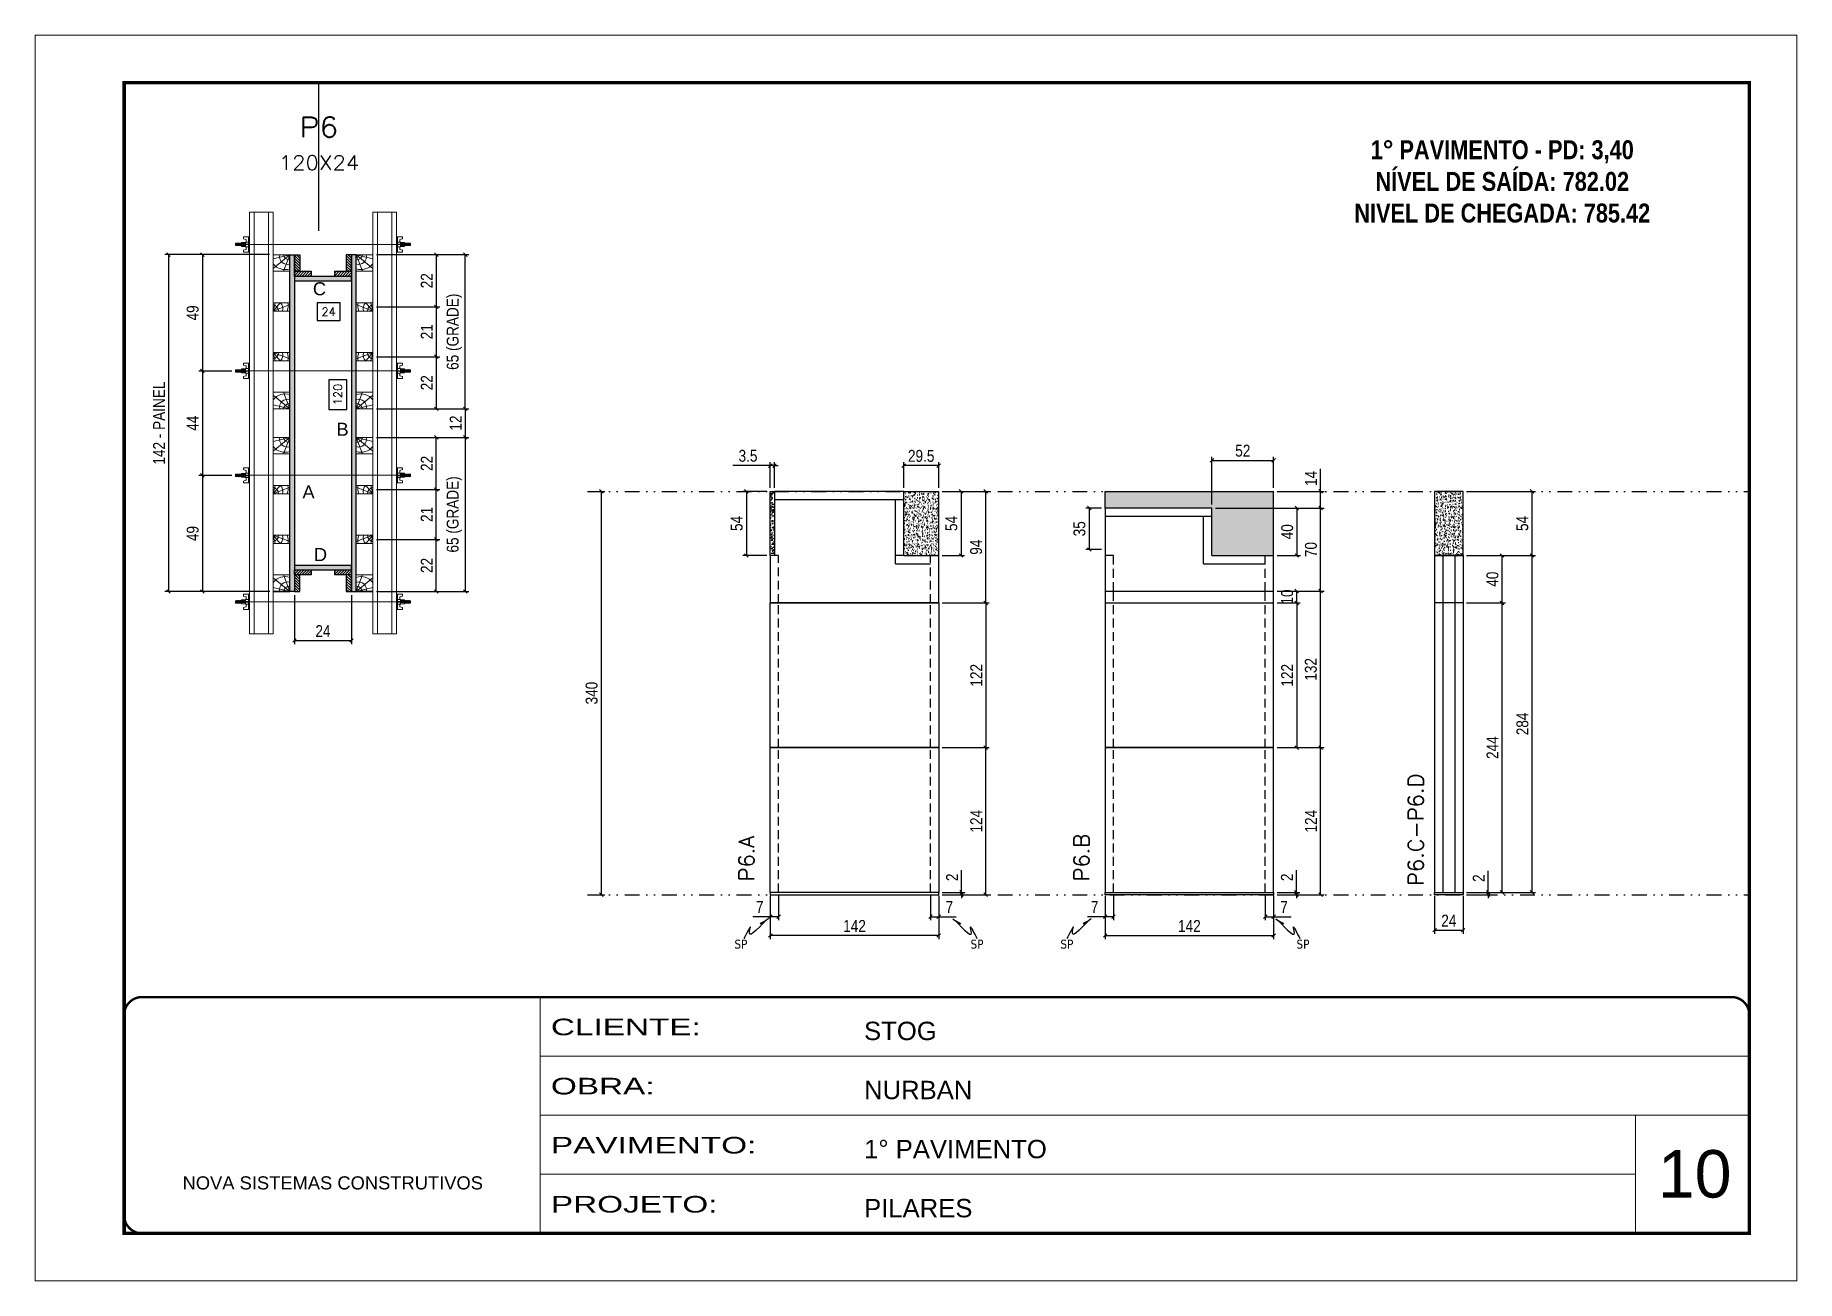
# Model space of a CAD drawing. Header units: millimetres. Extents: x 169816 to 178745, y 96537 to 113647.
# Drawn here: x 171415 to 172900, y 109171 to 110221 of the extents above; entities that cross this region are included whole.
import ezdxf
from ezdxf.enums import TextEntityAlignment as Align

# ---------------------------------------------------------------- set-up
doc = ezdxf.new("R2010")
doc.units = ezdxf.units.MM
for name, pattern in [('CONTINUO', [0]), ('DASHED', [0.75, 0.5, -0.25]), ('DIVIDE2', [0.625, 0.25, -0.125, 0, -0.125, 0, -0.125]), ('HIDDEN', [0.375, 0.25, -0.125])]:
    doc.linetypes.add(name, pattern=pattern)
for name, color, linetype, lineweight in [('CARIMBO', 255, 'Continuous', 9), ('Folhas', 255, 'Continuous', 9), ('Hachura', 251, 'Continuous', 9), ('Madeira', 126, 'Continuous', 18), ('Perfil Metálico', 224, 'Continuous', 18), ('SARRAFO DE PRESSAO', 251, 'DASHED', 9), ('Texto Seção', 7, 'Continuous', 15)]:
    doc.layers.add(name, color=color, linetype=linetype, lineweight=lineweight)
for name, color, linetype in [('CHAPA', 1, 'Continuous'), ('COTA', 241, 'Continuous'), ('Cota Seção (2x)', 241, 'Continuous'), ('MEIO_PONT', 93, 'Continuous'), ('NOMENCLATURA', 7, 'Continuous'), ('Nível', 160, 'Continuous'), ('Painéis', 200, 'Continuous'), ('SARR_2.2x7', 40, 'Continuous'), ('SARRAFO', 251, 'Continuous'), ('Sarrafo de Pressão', 42, 'HIDDEN'), ('texto', 7, 'Continuous'), ('Texto de Titulo', 7, 'Continuous'), ('Texto Qtd Sarr', 242, 'Continuous'), ('TEXTO_GERAL', 7, 'Continuous')]:
    doc.layers.add(name, color=color, linetype=linetype)
doc.styles.add('ARIAL', font='arial.ttf')
doc.styles.add('COTA TECNICA', font='techl___.ttf', dxfattribs={"height": 10})
doc.styles.add('COTA TECNICA 2X', font='techl___.ttf', dxfattribs={"height": 10})
doc.styles.add('COTA TECNICA-50', font='techl___.ttf', dxfattribs={"height": 10})
doc.styles.add('REGUA-120', font='ROMANS.shx', dxfattribs={"height": 15})
doc.styles.add('ROMANC', font='techb___.ttf', dxfattribs={"height": 2.5})
doc.styles.add('ROMANS', font='romans.shx')
doc.styles.get("Standard").update_dxf_attribs({"font": 'arial.ttf'})
doc.styles.add('Tecnologia', font='')
doc.styles.get('Tecnologia').set_extended_font_data('Forgotten Futurist')
doc.dimstyles.new('COTA PAINEL-50', dxfattribs={"dimtxt": 10, "dimasz": 3, "dimexe": 3, "dimexo": 3, "dimgap": 3, "dimtad": 1, "dimdec": 1, "dimzin": 12, "dimdsep": 46, "dimtxsty": 'COTA TECNICA-50', "dimblk1": 'OBLIQUE', "dimblk2": 'OBLIQUE', "dimsah": 1, "dimcen": 0.9, "dimclrd": 4, "dimclre": 4, "dimclrt": 240, "dimadec": 1, "dimazin": 3, "dimtfac": 1, "dimtdec": 1, "dimtmove": 0, "dimatfit": 3, "dimfxl": 1, "dimtolj": 1, "dimtzin": 12, "dimarcsym": 0})
doc.dimstyles.new('PAINEL', dxfattribs={"dimtxt": 10, "dimasz": 3, "dimexe": 3, "dimexo": 3, "dimgap": 3, "dimtad": 1, "dimdec": 1, "dimzin": 12, "dimdsep": 46, "dimtxsty": 'COTA TECNICA', "dimblk1": 'OBLIQUE', "dimblk2": 'OBLIQUE', "dimsah": 1, "dimcen": 0.9, "dimclrd": 4, "dimclre": 4, "dimclrt": 240, "dimadec": 1, "dimazin": 3, "dimtfac": 1, "dimtdec": 1, "dimtmove": 0, "dimatfit": 3, "dimfxl": 1, "dimtolj": 1, "dimtzin": 12, "dimarcsym": 0})
doc.dimstyles.new('SECAO PILAR', dxfattribs={"dimtxt": 10, "dimasz": 3, "dimexe": 3, "dimexo": 3, "dimgap": 3, "dimtad": 1, "dimdec": 1, "dimlfac": 0.5, "dimzin": 12, "dimdsep": 46, "dimtxsty": 'COTA TECNICA 2X', "dimblk1": 'OBLIQUE', "dimblk2": 'OBLIQUE', "dimsah": 1, "dimcen": 0.9, "dimclrd": 256, "dimclre": 256, "dimclrt": 256, "dimadec": 1, "dimazin": 3, "dimtfac": 1, "dimtdec": 1, "dimtmove": 0, "dimatfit": 3, "dimfxl": 1, "dimtolj": 1, "dimtzin": 12, "dimarcsym": 0})
doc.dimstyles.new('SECÇÃO 2', dxfattribs={"dimtxt": 7, "dimasz": 6, "dimexe": 0.18, "dimexo": 2, "dimgap": -4, "dimtad": 3, "dimdec": 1, "dimlfac": 0.5, "dimzin": 12, "dimdsep": 46, "dimtxsty": 'ROMANS', "dimblk": 'ARCHTICK', "dimcen": 0.09, "dimse1": 1, "dimse2": 1, "dimsd1": 1, "dimsd2": 1, "dimclrd": 180, "dimclre": 5, "dimclrt": 1, "dimadec": 0, "dimazin": 3, "dimtfac": 1, "dimtdec": 1, "dimtofl": 0, "dimtmove": 0, "dimatfit": 3, "dimldrblk": 'ARCHTICK', "dimfxl": 1, "dimtolj": 1, "dimtzin": 0, "dimarcsym": 0})
doc.dimstyles.get("Standard").update_dxf_attribs({"dimtxt": 0.18, "dimasz": 0.18, "dimexe": 0.18, "dimexo": 0.0625, "dimgap": 0.09, "dimtad": 0, "dimtih": 1, "dimtoh": 1, "dimdec": 4, "dimzin": 0, "dimdsep": 46, "dimtxsty": 'Standard', "dimcen": 0.09, "dimadec": 0, "dimazin": 0, "dimtfac": 1, "dimtdec": 4, "dimtofl": 0, "dimtmove": 0, "dimatfit": 3, "dimfxl": 1, "dimtolj": 1, "dimtzin": 0, "dimarcsym": 0})

msp = doc.modelspace()

# ---------------------------------------------------------------- texts
at = {"layer": 'CARIMBO', "style": 'ARIAL'}
msp.add_text('10', height=40, dxfattribs=at).set_placement((172782.38, 109241.52))
at = {"layer": 'NOMENCLATURA', "color": 2, "insert": (172651.26, 110159.52), "char_height": 16, "attachment_point": 2, "style": 'ROMANC'}
msp.add_mtext_dynamic_manual_height_columns('\\P1° PAVIMENTO - PD: 3,40\\PNÍVEL DE SAÍDA: 782.02\\PNIVEL DE CHEGADA: 785.42', width=328.3607, gutter_width=1, heights=[0], dxfattribs=at)
at = {"layer": 'texto', "color": 0, "char_height": 7.5, "attachment_point": 5}
for insert in [(172009.41, 109455.11), (172208.43, 109455.11), (172284.21, 109455.11), (172483.24, 109455.11)]:
    msp.add_mtext('{\\fTahoma|b0|i0|c0|p34;\\C4;SP}', dxfattribs=dict(at, insert=insert))
at = {"layer": 'Texto Seção', "char_height": 13, "width": 285.3299, "attachment_point": 7, "rotation": 90, "style": 'REGUA-120'}
for s, insert in [('\\pxt4;P6.C-P6.D', (172584.79, 109504.2)), ('P6.A', (172020.72, 109508.04)), ('P6.B', (172302.99, 109508.04))]:
    msp.add_mtext(s, dxfattribs=dict(at, insert=insert))
at = {"layer": 'TEXTO_GERAL', "style": 'ARIAL'}
for s, p in [('C', (171654.13, 110007.65)), ('B', (171673.61, 109889.22)), ('A', (171644.93, 109836.4)), ('D', (171655.02, 109783.59))]:
    msp.add_text(s, height=11, dxfattribs=at).set_placement(p, align=Align.MIDDLE_CENTER)

# ---------------------------------------------------------------- blocks, each defined once
blk = doc.blocks.new('9999999999')
at = {"color": 30, "linetype": 'CONTINUO'}
for p, q in [((98564.6, 34230.2), (98564.6, 34429.4)), ((98564.6, 34379.6), (99584, 34379.6)), ((98564.6, 34329.8), (99488, 34329.8)), ((99584, 34329.8), (99488, 34329.8)), ((99488, 34329.8), (99488, 34230.2)), ((98564.6, 34280), (99488, 34280))]:
    blk.add_line(p, q, dxfattribs=at)
at = {"color": 30, "linetype": 'CONTINUO', "const_width": 2}
blk.add_lwpolyline([(99584, 34230.2), (99584, 34414.4, 0.414214), (99569, 34429.4), (98229, 34429.4, 0.414214), (98214, 34414.4), (98214, 34245.2, 0.414214), (98229, 34230.2), (99584, 34230.2)], format="xyb", dxfattribs=at)
at = {"layer": 'Folhas'}
blk.add_lwpolyline([(98139, 34190.2), (99624, 34190.2), (99624, 35240.2), (98139, 35240.2)], close=True, dxfattribs=at)
at = {"layer": 'Folhas', "color": 30, "const_width": 3}
blk.add_lwpolyline([(98214, 34230.2), (99584, 34230.2), (99584, 35200.2), (98214, 35200.2)], close=True, dxfattribs=at)
at = {"color": 7, "linetype": 'Continuous', "ltscale": 5, "style": 'ARIAL'}
for s, height, p in [('STOG', 15.48, (98837.7, 34393.1)), ('NURBAN', 15.48, (98837.7, 34343.3)), ('1° PAVIMENTO', 15.483, (98837.7, 34293.5)), ('NOVA SISTEMAS CONSTRUTIVOS', 11.059, (98263.2, 34267.2)), ('PILARES', 15.48, (98837.7, 34243.7))]:
    blk.add_text(s, height=height, dxfattribs=at).set_placement(p)
at = {"layer": 'Folhas', "color": 7, "style": 'Tecnologia', "width": 1.5}
for s, p in [('CLIENTE:', (98573.7, 34397.2)), ('OBRA:', (98573.7, 34347.3)), ('PAVIMENTO:', (98573.7, 34297.5)), ('PROJETO:', (98573.7, 34247.7))]:
    blk.add_text(s, height=14, dxfattribs=at).set_placement(p)
blk = doc.blocks.new('*D84')
at = {"layer": 'Cota Seção (2x)', "color": 180, "lineweight": -2, "transparency": 16777216}
for p, q in [((171671.7, 109995.8), (171652.1, 109995.8)), ((171652.1, 109995.8), (171652.1, 109980.8)), ((171671.7, 109980.8), (171671.7, 109995.8)), ((171652.1, 109980.8), (171671.7, 109980.8))]:
    blk.add_line(p, q, dxfattribs=at)
at = {"layer": 'Defpoints', "color": 0, "transparency": 16777216}
for p in [(171633.1, 109997.1), (171681.1, 109997.1), (171633.1, 109976.8)]:
    blk.add_point(p, dxfattribs=at)
at = {"layer": 'Cota Seção (2x)', "color": 1, "transparency": 16777216, "insert": (171661.9, 109988.3), "char_height": 7, "attachment_point": 5, "style": 'ROMANS'}
blk.add_mtext('\\A1;24', dxfattribs=at)
blk = doc.blocks.new('_ArchTick')
at = {"color": 0, "linetype": 'ByBlock', "const_width": 0.15}
blk.add_lwpolyline([(-0.5, -0.5), (0.5, 0.5)], dxfattribs=at)
blk = doc.blocks.new('*D85')
at = {"layer": 'Cota Seção (2x)', "color": 180, "lineweight": -2, "transparency": 16777216}
for p, q in [((171677.1, 109931), (171662.1, 109931)), ((171662.1, 109931), (171662.1, 109906)), ((171677.1, 109906), (171677.1, 109931)), ((171662.1, 109906), (171677.1, 109906))]:
    blk.add_line(p, q, dxfattribs=at)
at = {"layer": 'Defpoints', "color": 0, "transparency": 16777216}
for p in [(171633.1, 110014.4), (171633.1, 109774.4), (171681.1, 109774.4)]:
    blk.add_point(p, dxfattribs=at)
at = {"layer": 'Cota Seção (2x)', "color": 1, "transparency": 16777216, "insert": (171669.6, 109918.5), "char_height": 7, "attachment_point": 5, "rotation": 90, "style": 'ROMANS'}
blk.add_mtext('\\A1;120', dxfattribs=at)
blk = doc.blocks.new('_Oblique')
at = {"color": 0, "linetype": 'ByBlock', "lineweight": -2}
blk.add_line((-0.5, -0.5), (0.5, 0.5), dxfattribs=at)
blk = doc.blocks.new('*D86')
at = {"layer": 'Cota Seção (2x)', "lineweight": -2, "transparency": 16777216}
for p, q in [((171612.1, 110036.4), (171523.9, 110036.4)), ((171526.9, 110036.4), (171526.9, 109752.4)), ((171612.2, 109752.4), (171523.9, 109752.4))]:
    blk.add_line(p, q, dxfattribs=at)
at = {"layer": 'Defpoints', "color": 0, "transparency": 16777216}
for p in [(171615.1, 110036.4), (171526.9, 109752.4), (171615.2, 109752.4)]:
    blk.add_point(p, dxfattribs=at)
at = {"layer": 'Cota Seção (2x)', "lineweight": -2, "transparency": 16777216, "xscale": 3, "yscale": 3, "zscale": 3}
for p, rotation in [((171526.9, 110036.4), 90), ((171526.9, 109752.4), 270)]:
    blk.add_blockref('_Oblique', p, dxfattribs=dict(at, rotation=rotation))
at = {"layer": 'Cota Seção (2x)', "transparency": 16777216, "insert": (171518.9, 109894.4), "char_height": 10, "attachment_point": 5, "rotation": 90, "style": 'COTA TECNICA 2X'}
blk.add_mtext('\\A1;142 - PAINEL', dxfattribs=at)
blk = doc.blocks.new('*D87')
at = {"layer": 'Cota Seção (2x)', "lineweight": -2, "transparency": 16777216}
for p, q in [((171612.1, 110036.4), (171552.4, 110036.4)), ((171555.4, 110036.4), (171555.4, 109938.3)), ((171580.3, 109938.3), (171552.4, 109938.3))]:
    blk.add_line(p, q, dxfattribs=at)
at = {"layer": 'Defpoints', "color": 0, "transparency": 16777216}
for p in [(171615.1, 110036.4), (171555.4, 109938.3), (171583.3, 109938.3)]:
    blk.add_point(p, dxfattribs=at)
at = {"layer": 'Cota Seção (2x)', "lineweight": -2, "transparency": 16777216, "xscale": 3, "yscale": 3, "zscale": 3}
for p, rotation in [((171555.4, 110036.4), 90), ((171555.4, 109938.3), 270)]:
    blk.add_blockref('_Oblique', p, dxfattribs=dict(at, rotation=rotation))
at = {"layer": 'Cota Seção (2x)', "transparency": 16777216, "insert": (171547.3, 109987.3), "char_height": 10, "attachment_point": 5, "rotation": 90, "style": 'COTA TECNICA 2X'}
blk.add_mtext('\\A1;49', dxfattribs=at)
blk = doc.blocks.new('*D88')
at = {"layer": 'Cota Seção (2x)', "lineweight": -2, "transparency": 16777216}
for p, q in [((171580.3, 109850.3), (171552.4, 109850.3)), ((171555.4, 109850.3), (171555.4, 109752.4)), ((171612.1, 109752.4), (171552.4, 109752.4))]:
    blk.add_line(p, q, dxfattribs=at)
at = {"layer": 'Defpoints', "color": 0, "transparency": 16777216}
for p in [(171583.3, 109850.3), (171555.4, 109752.4), (171615.1, 109752.4)]:
    blk.add_point(p, dxfattribs=at)
at = {"layer": 'Cota Seção (2x)', "lineweight": -2, "transparency": 16777216, "xscale": 3, "yscale": 3, "zscale": 3}
for p, rotation in [((171555.4, 109850.3), 90), ((171555.4, 109752.4), 270)]:
    blk.add_blockref('_Oblique', p, dxfattribs=dict(at, rotation=rotation))
at = {"layer": 'Cota Seção (2x)', "transparency": 16777216, "insert": (171547.3, 109801.3), "char_height": 10, "attachment_point": 5, "rotation": 90, "style": 'COTA TECNICA 2X'}
blk.add_mtext('\\A1;49', dxfattribs=at)
blk = doc.blocks.new('titulo1')
at = {"layer": 'Defpoints', "color": 252, "linetype": 'HIDDEN', "ltscale": 2}
blk.add_line((0, 0), (0, 125), dxfattribs=at)
at = {"layer": 'Defpoints', "style": 'ROMANS', "oblique": 15}
blk.add_attdef('FOLHA', text='', height=10, dxfattribs=at).set_placement((0, 15.6), align=Align.MIDDLE_CENTER)
at = {"layer": 'Texto Qtd Sarr', "color": 3, "style": 'ROMANS', "oblique": 15}
for tag, height, p in [('TITULO', 17, (0, 71.4)), ('SEÇÃO', 12, (0, 41.5))]:
    blk.add_attdef(tag, text='', height=height, dxfattribs=at).set_placement(p, align=Align.MIDDLE_CENTER)
blk = doc.blocks.new('C')
at = {"layer": 'Hachura', "color": 0}
for p, q in [((0, 3.22), (0, -3.22)), ((0.45, 3.22), (0, 3.22)), ((0.46, 3.16), (0, 3.16)), ((0.46, 3.05), (0, 3.05)), ((0.46, 2.88), (0, 2.88)), ((0, 2.75), (0, -1.16)), ((0.46, 2.65), (0, 2.65)), ((0.46, 2.23), (0, 2.23)), ((0.46, 1.51), (0, 1.51)), ((0.39, 0.49), (0.17, 0.49)), ((0.45, -3.23), (0.45, 3.22)), ((0.45, 3.22), (2.58, 3.22)), ((1.74, 0.97), (0.45, 0.97)), ((1.45, 0.1), (0.45, 0.1)), ((1.35, 1.94), (1.35, 0.96)), ((2.58, 2.39), (1.47, 2.09)), ((1.74, -0.97), (1.74, 0.97)), ((1.74, 0.97), (1.74, 0.84)), ((1.74, 0.97), (1.74, 0.84)), ((1.74, 0.84), (3.35, 0.84)), ((3.35, 0.45), (1.74, 0.45)), ((2.58, 3.22), (2.58, 2.39)), ((3.32, 0.84), (3.32, -0.84)), ((3.35, 0.84), (3.35, -0.84)), ((3.68, 0.45), (3.35, 0.45)), ((3.84, -0.52), (3.35, 0.45)), ((3.35, 0.06), (3.67, -0.57)), ((3.68, 0.45), (4.16, -0.52)), ((3.72, 0.5), (4.25, -0.57)), ((4.37, -0.55), (3.83, 0.53)), ((4.15, 0.45), (3.93, 0.45)), ((4.42, -0.52), (3.93, 0.45)), ((4.15, 0.45), (4.26, 0.45)), ((4.26, 0.45), (4.74, -0.52)), ((4.3, 0.5), (4.83, -0.57)), ((4.95, -0.55), (4.41, 0.53)), ((4.51, 0.45), (4.84, 0.45)), ((5, -0.52), (4.51, 0.45)), ((4.84, 0.45), (5.32, -0.52)), ((4.88, 0.5), (5.41, -0.57)), ((5.53, -0.55), (4.99, 0.53)), ((5.58, -0.52), (5.09, 0.45)), ((5.42, 0.45), (5.09, 0.45)), ((5.58, -0.52), (5.09, 0.45)), ((5.42, 0.45), (5.74, -0.19)), ((5.46, 0.5), (5.74, -0.07)), ((5.74, 0.19), (5.57, 0.53)), ((5.74, 0.32), (5.68, 0.45)), ((5.68, 0.45), (5.74, 0.45)), ((5.74, 0.45), (5.9, 0.29)), ((5.74, 0.45), (5.74, -0.52)), ((5.9, -0.36), (5.9, 0.29)), ((0.45, 0), (0, 0)), ((0.46, -1.52), (0, -1.52)), ((0.46, -2.23), (0, -2.23)), ((0.46, -2.65), (0, -2.65)), ((0.46, -2.88), (0, -2.88)), ((0.46, -3.05), (0, -3.05)), ((0.46, -3.16), (0, -3.16)), ((0, -3.22), (2.57, -3.22)), ((0.08, -0.48), (0.29, -0.48)), ((0.29, -0.48), (0.4, -0.48)), ((0.45, 0), (0.45, -0.97)), ((0.45, -0.16), (1.45, -0.16)), ((0.45, -0.65), (0.45, -0.32)), ((0.45, -3.23), (0.45, -0.65)), ((0.45, -0.97), (1.74, -0.97)), ((1.35, -1.94), (1.35, -0.97)), ((2.58, -2.39), (1.47, -2.1)), ((3.35, -0.32), (1.74, -0.32)), ((3.35, -0.84), (1.74, -0.84)), ((2.58, -3.23), (2.58, -2.39)), ((3.35, -0.07), (3.58, -0.52)), ((3.35, -0.52), (3.58, -0.52)), ((3.84, -0.52), (4.16, -0.52)), ((4.42, -0.52), (4.74, -0.52)), ((4.63, -0.52), (4.74, -0.52)), ((5, -0.52), (5.32, -0.52)), ((5.58, -0.52), (5.74, -0.52)), ((5.74, -0.52), (5.9, -0.36)), ((5.74, -0.52), (5.74, -0.52))]:
    blk.add_line(p, q, dxfattribs=at)
for centre, radius, start, end in [((1.52, 1.94), 0.161, 104.74356, 180), ((1.44, -0.03), 0.129, 272.69497, 87.30503), ((3.81, 0.39), 0.143, 25.56881, 154.43119), ((4.39, 0.39), 0.143, 25.56881, 154.43119), ((4.97, 0.39), 0.143, 25.56881, 154.43119), ((5.55, 0.39), 0.143, 25.56881, 154.43119), ((0.17, -0.37), 0.174, 221.74404, 317.85924), ((1.52, -1.94), 0.161, 180, 255.25644), ((3.71, -0.4), 0.174, 222.14076, 318.25596), ((4.29, -0.4), 0.174, 222.14076, 318.25596), ((4.87, -0.4), 0.174, 222.14076, 318.25596), ((5.45, -0.4), 0.174, 222.14076, 318.25596), ((5.61, -0.4), 0.174, 317.85924, 318.25596)]:
    blk.add_arc(centre, radius, start, end, dxfattribs=at)
blk = doc.blocks.new('*D97')
at = {"layer": 'Cota Seção (2x)', "lineweight": -2, "transparency": 16777216}
for p, q in [((171580.3, 109938.3), (171552.4, 109938.3)), ((171555.4, 109938.3), (171555.4, 109850.3)), ((171580.3, 109850.3), (171552.4, 109850.3))]:
    blk.add_line(p, q, dxfattribs=at)
at = {"layer": 'Defpoints', "color": 0, "transparency": 16777216}
for p in [(171583.3, 109938.3), (171555.4, 109850.3), (171583.3, 109850.3)]:
    blk.add_point(p, dxfattribs=at)
at = {"layer": 'Cota Seção (2x)', "lineweight": -2, "transparency": 16777216, "xscale": 3, "yscale": 3, "zscale": 3}
for p, rotation in [((171555.4, 109938.3), 90), ((171555.4, 109850.3), 270)]:
    blk.add_blockref('_Oblique', p, dxfattribs=dict(at, rotation=rotation))
at = {"layer": 'Cota Seção (2x)', "transparency": 16777216, "insert": (171547.3, 109894.3), "char_height": 10, "attachment_point": 5, "rotation": 90, "style": 'COTA TECNICA 2X'}
blk.add_mtext('\\A1;44', dxfattribs=at)
blk = doc.blocks.new('PONTALETE')
at = {"layer": 'Madeira'}
for q in [(2.71, 7), (7, 5.76), (7, 1.74)]:
    blk.add_line((0, 0), q, dxfattribs=at)
blk.add_lwpolyline([(0, 0), (7, 0), (7, 7), (0, 7)], close=True, dxfattribs=at)
for centre, radius, start, end in [((2.04, 0.06), 6.23, 37.28179, 109.09128), ((1.09, 0.9), 3.19, 343.60304, 109.98471), ((-0.21, -0.78), 3.09, 14.63219, 86.0383)]:
    blk.add_arc(centre, radius, start, end, dxfattribs=at)
blk = doc.blocks.new('MEIO PONTALETE')
at = {"layer": 'Madeira'}
for q in [(2.71, 7), (3.5, 2.88), (3.5, 0.87)]:
    blk.add_line((0, 0), q, dxfattribs=at)
blk.add_lwpolyline([(0, 0), (3.5, 0), (3.5, 7), (0, 7)], close=True, dxfattribs=at)
for centre, radius, start, end in [((2.04, 0.06), 6.23, 76.44987, 109.09128), ((1.09, 0.9), 3.19, 40.90626, 109.98471), ((-0.21, -0.78), 3.09, 14.63219, 86.0383)]:
    blk.add_arc(centre, radius, start, end, dxfattribs=at)
blk = doc.blocks.new('*D96')
at = {"layer": 'Cota Seção (2x)', "lineweight": -2, "transparency": 16777216}
for p, q in [((171633.1, 109749.4), (171633.1, 109708.1)), ((171681.1, 109749.4), (171681.1, 109708.1)), ((171633.1, 109711.1), (171681.1, 109711.1))]:
    blk.add_line(p, q, dxfattribs=at)
at = {"layer": 'Defpoints', "color": 0, "transparency": 16777216}
for p in [(171633.1, 109752.4), (171681.1, 109752.4), (171681.1, 109711.1)]:
    blk.add_point(p, dxfattribs=at)
at = {"layer": 'Cota Seção (2x)', "lineweight": -2, "transparency": 16777216, "xscale": 3, "yscale": 3, "zscale": 3, "rotation": 180}
blk.add_blockref('_Oblique', (171633.1, 109711.1), dxfattribs=at)
at = {"layer": 'Cota Seção (2x)', "lineweight": -2, "transparency": 16777216, "xscale": 3, "yscale": 3, "zscale": 3}
blk.add_blockref('_Oblique', (171681.1, 109711.1), dxfattribs=at)
at = {"layer": 'Cota Seção (2x)', "transparency": 16777216, "insert": (171657.1, 109719.1), "char_height": 10, "attachment_point": 5, "style": 'COTA TECNICA 2X'}
blk.add_mtext('\\A1;24', dxfattribs=at)
blk = doc.blocks.new('*D95')
at = {"layer": 'Cota Seção (2x)', "lineweight": -2, "transparency": 16777216}
for p, q in [((171702.1, 109882.4), (171780.1, 109882.4)), ((171777.1, 109882.4), (171777.1, 109752.4)), ((171702.1, 109752.4), (171780.1, 109752.4))]:
    blk.add_line(p, q, dxfattribs=at)
at = {"layer": 'Defpoints', "color": 0, "transparency": 16777216}
for p in [(171699.1, 109882.4), (171699.1, 109752.4), (171777.1, 109752.4)]:
    blk.add_point(p, dxfattribs=at)
at = {"layer": 'Cota Seção (2x)', "lineweight": -2, "transparency": 16777216, "xscale": 3, "yscale": 3, "zscale": 3}
for p, rotation in [((171777.1, 109882.4), 90), ((171777.1, 109752.4), 270)]:
    blk.add_blockref('_Oblique', p, dxfattribs=dict(at, rotation=rotation))
at = {"layer": 'Cota Seção (2x)', "transparency": 16777216, "insert": (171767.9, 109817.4), "char_height": 10, "attachment_point": 5, "rotation": 90, "style": 'COTA TECNICA 2X'}
blk.add_mtext('\\A1;65 (GRADE)', dxfattribs=at)
blk = doc.blocks.new('*D92')
at = {"layer": 'Cota Seção (2x)', "lineweight": -2, "transparency": 16777216}
for p, q in [((171702.1, 109796.4), (171755.6, 109796.4)), ((171752.6, 109752.4), (171752.6, 109796.4)), ((171702.1, 109752.4), (171755.6, 109752.4))]:
    blk.add_line(p, q, dxfattribs=at)
at = {"layer": 'Defpoints', "color": 0, "transparency": 16777216}
for p in [(171699.1, 109796.4), (171752.6, 109796.4), (171699.1, 109752.4)]:
    blk.add_point(p, dxfattribs=at)
at = {"layer": 'Cota Seção (2x)', "lineweight": -2, "transparency": 16777216, "xscale": 3, "yscale": 3, "zscale": 3}
for p, rotation in [((171752.6, 109796.4), 90), ((171752.6, 109752.4), 270)]:
    blk.add_blockref('_Oblique', p, dxfattribs=dict(at, rotation=rotation))
at = {"layer": 'Cota Seção (2x)', "transparency": 16777216, "insert": (171744.6, 109774.4), "char_height": 10, "attachment_point": 5, "rotation": 90, "style": 'COTA TECNICA 2X'}
blk.add_mtext('\\A1;22', dxfattribs=at)
blk = doc.blocks.new('*D93')
at = {"layer": 'Cota Seção (2x)', "lineweight": -2, "transparency": 16777216}
for p, q in [((171702.1, 109838.4), (171755.6, 109838.4)), ((171752.6, 109796.4), (171752.6, 109838.4)), ((171702.1, 109796.4), (171755.6, 109796.4))]:
    blk.add_line(p, q, dxfattribs=at)
at = {"layer": 'Defpoints', "color": 0, "transparency": 16777216}
for p in [(171699.1, 109838.4), (171752.6, 109838.4), (171699.1, 109796.4)]:
    blk.add_point(p, dxfattribs=at)
at = {"layer": 'Cota Seção (2x)', "lineweight": -2, "transparency": 16777216, "xscale": 3, "yscale": 3, "zscale": 3}
for p, rotation in [((171752.6, 109838.4), 90), ((171752.6, 109796.4), 270)]:
    blk.add_blockref('_Oblique', p, dxfattribs=dict(at, rotation=rotation))
at = {"layer": 'Cota Seção (2x)', "transparency": 16777216, "insert": (171744.6, 109817.4), "char_height": 10, "attachment_point": 5, "rotation": 90, "style": 'COTA TECNICA 2X'}
blk.add_mtext('\\A1;21', dxfattribs=at)
blk = doc.blocks.new('*D94')
at = {"layer": 'Cota Seção (2x)', "lineweight": -2, "transparency": 16777216}
for p, q in [((171702.1, 109882.4), (171755.6, 109882.4)), ((171752.6, 109838.4), (171752.6, 109882.4)), ((171702.1, 109838.4), (171755.6, 109838.4))]:
    blk.add_line(p, q, dxfattribs=at)
at = {"layer": 'Defpoints', "color": 0, "transparency": 16777216}
for p in [(171699.1, 109882.4), (171752.6, 109882.4), (171699.1, 109838.4)]:
    blk.add_point(p, dxfattribs=at)
at = {"layer": 'Cota Seção (2x)', "lineweight": -2, "transparency": 16777216, "xscale": 3, "yscale": 3, "zscale": 3}
for p, rotation in [((171752.6, 109882.4), 90), ((171752.6, 109838.4), 270)]:
    blk.add_blockref('_Oblique', p, dxfattribs=dict(at, rotation=rotation))
at = {"layer": 'Cota Seção (2x)', "transparency": 16777216, "insert": (171744.6, 109860.4), "char_height": 10, "attachment_point": 5, "rotation": 90, "style": 'COTA TECNICA 2X'}
blk.add_mtext('\\A1;22', dxfattribs=at)
blk = doc.blocks.new('*D83')
at = {"layer": 'Cota Seção (2x)', "lineweight": -2, "transparency": 16777216}
for p, q in [((171702.1, 110036.4), (171780.1, 110036.4)), ((171777.1, 109906.4), (171777.1, 110036.4)), ((171702.1, 109906.4), (171780.1, 109906.4))]:
    blk.add_line(p, q, dxfattribs=at)
at = {"layer": 'Defpoints', "color": 0, "transparency": 16777216}
for p in [(171699.1, 110036.4), (171777.1, 110036.4), (171699.1, 109906.4)]:
    blk.add_point(p, dxfattribs=at)
at = {"layer": 'Cota Seção (2x)', "lineweight": -2, "transparency": 16777216, "xscale": 3, "yscale": 3, "zscale": 3}
for p, rotation in [((171777.1, 110036.4), 90), ((171777.1, 109906.4), 270)]:
    blk.add_blockref('_Oblique', p, dxfattribs=dict(at, rotation=rotation))
at = {"layer": 'Cota Seção (2x)', "transparency": 16777216, "insert": (171767.9, 109971.4), "char_height": 10, "attachment_point": 5, "rotation": 90, "style": 'COTA TECNICA 2X'}
blk.add_mtext('\\A1;65 (GRADE)', dxfattribs=at)
blk = doc.blocks.new('*D91')
at = {"layer": 'Cota Seção (2x)', "lineweight": -2, "transparency": 16777216}
for p, q in [((171702.1, 110036.4), (171755.6, 110036.4)), ((171752.6, 110036.4), (171752.6, 109992.4)), ((171702.1, 109992.4), (171755.6, 109992.4))]:
    blk.add_line(p, q, dxfattribs=at)
at = {"layer": 'Defpoints', "color": 0, "transparency": 16777216}
for p in [(171699.1, 110036.4), (171699.1, 109992.4), (171752.6, 109992.4)]:
    blk.add_point(p, dxfattribs=at)
at = {"layer": 'Cota Seção (2x)', "lineweight": -2, "transparency": 16777216, "xscale": 3, "yscale": 3, "zscale": 3}
for p, rotation in [((171752.6, 110036.4), 90), ((171752.6, 109992.4), 270)]:
    blk.add_blockref('_Oblique', p, dxfattribs=dict(at, rotation=rotation))
at = {"layer": 'Cota Seção (2x)', "transparency": 16777216, "insert": (171744.6, 110014.4), "char_height": 10, "attachment_point": 5, "rotation": 90, "style": 'COTA TECNICA 2X'}
blk.add_mtext('\\A1;22', dxfattribs=at)
blk = doc.blocks.new('*D89')
at = {"layer": 'Cota Seção (2x)', "lineweight": -2, "transparency": 16777216}
for p, q in [((171702.1, 109992.4), (171755.6, 109992.4)), ((171752.6, 109992.4), (171752.6, 109950.4)), ((171702.1, 109950.4), (171755.6, 109950.4))]:
    blk.add_line(p, q, dxfattribs=at)
at = {"layer": 'Defpoints', "color": 0, "transparency": 16777216}
for p in [(171699.1, 109992.4), (171699.1, 109950.4), (171752.6, 109950.4)]:
    blk.add_point(p, dxfattribs=at)
at = {"layer": 'Cota Seção (2x)', "lineweight": -2, "transparency": 16777216, "xscale": 3, "yscale": 3, "zscale": 3}
for p, rotation in [((171752.6, 109992.4), 90), ((171752.6, 109950.4), 270)]:
    blk.add_blockref('_Oblique', p, dxfattribs=dict(at, rotation=rotation))
at = {"layer": 'Cota Seção (2x)', "transparency": 16777216, "insert": (171744.6, 109971.4), "char_height": 10, "attachment_point": 5, "rotation": 90, "style": 'COTA TECNICA 2X'}
blk.add_mtext('\\A1;21', dxfattribs=at)
blk = doc.blocks.new('*D90')
at = {"layer": 'Cota Seção (2x)', "lineweight": -2, "transparency": 16777216}
for p, q in [((171702.1, 109950.4), (171755.6, 109950.4)), ((171752.6, 109950.4), (171752.6, 109906.4)), ((171702.1, 109906.4), (171755.6, 109906.4))]:
    blk.add_line(p, q, dxfattribs=at)
at = {"layer": 'Defpoints', "color": 0, "transparency": 16777216}
for p in [(171699.1, 109950.4), (171699.1, 109906.4), (171752.6, 109906.4)]:
    blk.add_point(p, dxfattribs=at)
at = {"layer": 'Cota Seção (2x)', "lineweight": -2, "transparency": 16777216, "xscale": 3, "yscale": 3, "zscale": 3}
for p, rotation in [((171752.6, 109950.4), 90), ((171752.6, 109906.4), 270)]:
    blk.add_blockref('_Oblique', p, dxfattribs=dict(at, rotation=rotation))
at = {"layer": 'Cota Seção (2x)', "transparency": 16777216, "insert": (171744.6, 109928.4), "char_height": 10, "attachment_point": 5, "rotation": 90, "style": 'COTA TECNICA 2X'}
blk.add_mtext('\\A1;22', dxfattribs=at)
blk = doc.blocks.new('*D82')
at = {"layer": 'Cota Seção (2x)', "lineweight": -2, "transparency": 16777216}
for p, q in [((171702.1, 109906.4), (171780.1, 109906.4)), ((171777.1, 109906.4), (171777.1, 109882.4)), ((171702.1, 109882.4), (171780.1, 109882.4))]:
    blk.add_line(p, q, dxfattribs=at)
at = {"layer": 'Defpoints', "color": 0, "transparency": 16777216}
for p in [(171699.1, 109906.4), (171699.1, 109882.4), (171777.1, 109882.4)]:
    blk.add_point(p, dxfattribs=at)
at = {"layer": 'Cota Seção (2x)', "lineweight": -2, "transparency": 16777216, "xscale": 3, "yscale": 3, "zscale": 3}
for p, rotation in [((171777.1, 109906.4), 90), ((171777.1, 109882.4), 270)]:
    blk.add_blockref('_Oblique', p, dxfattribs=dict(at, rotation=rotation))
at = {"layer": 'Cota Seção (2x)', "transparency": 16777216, "insert": (171769, 109894.4), "char_height": 10, "attachment_point": 5, "rotation": 90, "style": 'COTA TECNICA 2X'}
blk.add_mtext('\\A1;12', dxfattribs=at)
blk = doc.blocks.new('*D288')
at = {"layer": 'COTA', "color": 4, "lineweight": -2, "transparency": 16777216}
for p, q in [((171883, 109836.8), (171894.8, 109836.8)), ((171891.8, 109496.8), (171891.8, 109836.8)), ((171883, 109496.8), (171894.8, 109496.8))]:
    blk.add_line(p, q, dxfattribs=at)
at = {"layer": 'Defpoints', "color": 0, "transparency": 16777216}
for p in [(171880, 109836.8), (171891.8, 109836.8), (171880, 109496.8)]:
    blk.add_point(p, dxfattribs=at)
at = {"layer": 'COTA', "color": 4, "lineweight": -2, "transparency": 16777216, "xscale": 3, "yscale": 3, "zscale": 3}
for p, rotation in [((171891.8, 109836.8), 90), ((171891.8, 109496.8), 270)]:
    blk.add_blockref('_Oblique', p, dxfattribs=dict(at, rotation=rotation))
at = {"layer": 'COTA', "color": 240, "transparency": 16777216, "insert": (171883.6, 109666.8), "char_height": 10, "attachment_point": 5, "rotation": 90, "style": 'COTA TECNICA-50'}
blk.add_mtext('\\A1;340', dxfattribs=at)
blk = doc.blocks.new('*D268')
at = {"layer": 'COTA', "color": 4, "lineweight": -2, "transparency": 16777216}
for p, q in [((172034.2, 109495.8), (172034.2, 109459.4)), ((172176.2, 109495.8), (172176.2, 109459.4)), ((172176.2, 109462.4), (172034.2, 109462.4))]:
    blk.add_line(p, q, dxfattribs=at)
at = {"layer": 'Defpoints', "color": 0, "transparency": 16777216}
for p in [(172034.2, 109498.8), (172176.2, 109498.8), (172034.2, 109462.4)]:
    blk.add_point(p, dxfattribs=at)
at = {"layer": 'COTA', "color": 4, "lineweight": -2, "transparency": 16777216, "xscale": 3, "yscale": 3, "zscale": 3, "rotation": 180}
blk.add_blockref('_Oblique', (172034.2, 109462.4), dxfattribs=at)
at = {"layer": 'COTA', "color": 4, "lineweight": -2, "transparency": 16777216, "xscale": 3, "yscale": 3, "zscale": 3}
blk.add_blockref('_Oblique', (172176.2, 109462.4), dxfattribs=at)
at = {"layer": 'COTA', "color": 240, "transparency": 16777216, "insert": (172105.2, 109470.5), "char_height": 10, "attachment_point": 5, "style": 'COTA TECNICA'}
blk.add_mtext('\\A1;142', dxfattribs=at)
blk = doc.blocks.new('*D269')
at = {"layer": 'COTA', "color": 4, "lineweight": -2, "transparency": 16777216}
for p, q in [((172169.2, 109495.8), (172169.2, 109475.3)), ((172176.2, 109493.8), (172176.2, 109475.3)), ((172169.2, 109478.3), (172176.2, 109478.3)), ((172176.2, 109478.3), (172190.9, 109478.3))]:
    blk.add_line(p, q, dxfattribs=at)
at = {"layer": 'Defpoints', "color": 0, "transparency": 16777216}
for p in [(172169.2, 109498.8), (172176.2, 109496.8), (172176.2, 109478.3)]:
    blk.add_point(p, dxfattribs=at)
at = {"layer": 'COTA', "color": 4, "lineweight": -2, "transparency": 16777216, "xscale": 3, "yscale": 3, "zscale": 3, "rotation": 180}
blk.add_blockref('_Oblique', (172169.2, 109478.3), dxfattribs=at)
at = {"layer": 'COTA', "color": 4, "lineweight": -2, "transparency": 16777216, "xscale": 3, "yscale": 3, "zscale": 3}
blk.add_blockref('_Oblique', (172176.2, 109478.3), dxfattribs=at)
at = {"layer": 'COTA', "color": 240, "transparency": 16777216, "insert": (172185.1, 109486.4), "char_height": 10, "attachment_point": 5, "style": 'COTA TECNICA-50'}
blk.add_mtext('\\A1;7', dxfattribs=at)
blk = doc.blocks.new('*D270')
at = {"layer": 'COTA', "color": 4, "lineweight": -2, "transparency": 16777216}
for p, q in [((172034.2, 109493.8), (172034.2, 109475.3)), ((172041.2, 109495.8), (172041.2, 109475.3)), ((172034.2, 109478.3), (172019.5, 109478.3)), ((172041.2, 109478.3), (172034.2, 109478.3))]:
    blk.add_line(p, q, dxfattribs=at)
at = {"layer": 'Defpoints', "color": 0, "transparency": 16777216}
for p in [(172034.2, 109496.8), (172041.2, 109498.8), (172034.2, 109478.3)]:
    blk.add_point(p, dxfattribs=at)
at = {"layer": 'COTA', "color": 4, "lineweight": -2, "transparency": 16777216, "xscale": 3, "yscale": 3, "zscale": 3, "rotation": 180}
blk.add_blockref('_Oblique', (172034.2, 109478.3), dxfattribs=at)
at = {"layer": 'COTA', "color": 4, "lineweight": -2, "transparency": 16777216, "xscale": 3, "yscale": 3, "zscale": 3}
blk.add_blockref('_Oblique', (172041.2, 109478.3), dxfattribs=at)
at = {"layer": 'COTA', "color": 240, "transparency": 16777216, "insert": (172025.3, 109486.4), "char_height": 10, "attachment_point": 5, "style": 'COTA TECNICA-50'}
blk.add_mtext('\\A1;7', dxfattribs=at)
blk = doc.blocks.new('*D271')
at = {"layer": 'COTA', "color": 4, "linetype": 'ByBlock', "lineweight": -2, "transparency": 16777216}
for p, q in [((172179.2, 109620.8), (172218.8, 109620.8)), ((172215.8, 109496.8), (172215.8, 109620.8)), ((172179.2, 109496.8), (172218.8, 109496.8))]:
    blk.add_line(p, q, dxfattribs=at)
at = {"layer": 'Defpoints', "color": 0, "linetype": 'ByBlock', "transparency": 16777216}
for p in [(172176.2, 109620.8), (172215.8, 109620.8), (172176.2, 109496.8)]:
    blk.add_point(p, dxfattribs=at)
at = {"layer": 'COTA', "color": 4, "linetype": 'ByBlock', "lineweight": -2, "transparency": 16777216, "xscale": 3, "yscale": 3, "zscale": 3}
for p, rotation in [((172215.8, 109620.8), 90), ((172215.8, 109496.8), 270)]:
    blk.add_blockref('_Oblique', p, dxfattribs=dict(at, rotation=rotation))
at = {"layer": 'COTA', "color": 240, "linetype": 'ByBlock', "transparency": 16777216, "insert": (172207.8, 109558.8), "char_height": 10, "attachment_point": 5, "rotation": 90, "style": 'COTA TECNICA'}
blk.add_mtext('\\A1;124', dxfattribs=at)
blk = doc.blocks.new('*D272')
at = {"layer": 'COTA', "color": 4, "lineweight": -2, "transparency": 16777216}
for p, q in [((172195.4, 109498.8), (172195.4, 109517.6)), ((172179.2, 109498.8), (172198.4, 109498.8)), ((172179.2, 109496.8), (172198.4, 109496.8)), ((172195.4, 109496.8), (172195.4, 109498.8)), ((172195.4, 109496.8), (172195.4, 109493.8))]:
    blk.add_line(p, q, dxfattribs=at)
at = {"layer": 'Defpoints', "color": 0, "transparency": 16777216}
for p in [(172176.2, 109498.8), (172176.2, 109496.8), (172195.4, 109496.8)]:
    blk.add_point(p, dxfattribs=at)
at = {"layer": 'COTA', "color": 4, "lineweight": -2, "transparency": 16777216, "xscale": 3, "yscale": 3, "zscale": 3}
for p, rotation in [((172195.4, 109498.8), 270), ((172195.4, 109496.8), 90)]:
    blk.add_blockref('_Oblique', p, dxfattribs=dict(at, rotation=rotation))
at = {"layer": 'COTA', "color": 240, "transparency": 16777216, "insert": (172187.4, 109511.5), "char_height": 10, "attachment_point": 5, "rotation": 90, "style": 'COTA TECNICA-50'}
blk.add_mtext('\\A1;2', dxfattribs=at)
blk = doc.blocks.new('*D273')
at = {"layer": 'COTA', "color": 4, "linetype": 'ByBlock', "lineweight": -2, "transparency": 16777216}
for p, q in [((172179.2, 109620.8), (172218.8, 109620.8)), ((172215.8, 109496.8), (172215.8, 109620.8)), ((172179.2, 109496.8), (172218.8, 109496.8))]:
    blk.add_line(p, q, dxfattribs=at)
at = {"layer": 'Defpoints', "color": 0, "linetype": 'ByBlock', "transparency": 16777216}
for p in [(172176.2, 109620.8), (172215.8, 109620.8), (172176.2, 109496.8)]:
    blk.add_point(p, dxfattribs=at)
at = {"layer": 'COTA', "color": 4, "linetype": 'ByBlock', "lineweight": -2, "transparency": 16777216, "xscale": 3, "yscale": 3, "zscale": 3}
for p, rotation in [((172215.8, 109620.8), 90), ((172215.8, 109496.8), 270)]:
    blk.add_blockref('_Oblique', p, dxfattribs=dict(at, rotation=rotation))
at = {"layer": 'COTA', "color": 240, "linetype": 'ByBlock', "transparency": 16777216, "insert": (172207.8, 109558.8), "char_height": 10, "attachment_point": 5, "rotation": 90, "style": 'COTA TECNICA'}
blk.add_mtext('\\A1;124', dxfattribs=at)
blk = doc.blocks.new('*D274')
at = {"layer": 'COTA', "color": 4, "lineweight": -2, "transparency": 16777216}
for p, q in [((172179.2, 109836.8), (172218.8, 109836.8)), ((172215.8, 109742.8), (172215.8, 109836.8)), ((172179.2, 109742.8), (172218.8, 109742.8))]:
    blk.add_line(p, q, dxfattribs=at)
at = {"layer": 'Defpoints', "color": 0, "transparency": 16777216}
for p in [(172176.2, 109836.8), (172215.8, 109836.8), (172176.2, 109742.8)]:
    blk.add_point(p, dxfattribs=at)
at = {"layer": 'COTA', "color": 4, "lineweight": -2, "transparency": 16777216, "xscale": 3, "yscale": 3, "zscale": 3}
for p, rotation in [((172215.8, 109836.8), 90), ((172215.8, 109742.8), 270)]:
    blk.add_blockref('_Oblique', p, dxfattribs=dict(at, rotation=rotation))
at = {"layer": 'COTA', "color": 240, "transparency": 16777216, "insert": (172207.7, 109789.8), "char_height": 10, "attachment_point": 5, "rotation": 90, "style": 'COTA TECNICA-50'}
blk.add_mtext('\\A1;94', dxfattribs=at)
blk = doc.blocks.new('*D275')
at = {"layer": 'COTA', "color": 4, "lineweight": -2, "transparency": 16777216}
for p, q in [((172316.5, 109495.8), (172316.5, 109459.4)), ((172458.5, 109495.8), (172458.5, 109459.4)), ((172316.5, 109462.4), (172458.5, 109462.4))]:
    blk.add_line(p, q, dxfattribs=at)
at = {"layer": 'Defpoints', "color": 0, "transparency": 16777216}
for p in [(172316.5, 109498.8), (172458.5, 109498.8), (172458.5, 109462.4)]:
    blk.add_point(p, dxfattribs=at)
at = {"layer": 'COTA', "color": 4, "lineweight": -2, "transparency": 16777216, "xscale": 3, "yscale": 3, "zscale": 3, "rotation": 180}
blk.add_blockref('_Oblique', (172316.5, 109462.4), dxfattribs=at)
at = {"layer": 'COTA', "color": 4, "lineweight": -2, "transparency": 16777216, "xscale": 3, "yscale": 3, "zscale": 3}
blk.add_blockref('_Oblique', (172458.5, 109462.4), dxfattribs=at)
at = {"layer": 'COTA', "color": 240, "transparency": 16777216, "insert": (172387.5, 109470.5), "char_height": 10, "attachment_point": 5, "style": 'COTA TECNICA'}
blk.add_mtext('\\A1;142', dxfattribs=at)
blk = doc.blocks.new('*D276')
at = {"layer": 'COTA', "color": 4, "lineweight": -2, "transparency": 16777216}
for p, q in [((172316.5, 109493.8), (172316.5, 109475.3)), ((172323.5, 109495.8), (172323.5, 109475.3)), ((172316.5, 109478.3), (172301.7, 109478.3)), ((172323.5, 109478.3), (172316.5, 109478.3))]:
    blk.add_line(p, q, dxfattribs=at)
at = {"layer": 'Defpoints', "color": 0, "transparency": 16777216}
for p in [(172316.5, 109496.8), (172323.5, 109498.8), (172316.5, 109478.3)]:
    blk.add_point(p, dxfattribs=at)
at = {"layer": 'COTA', "color": 4, "lineweight": -2, "transparency": 16777216, "xscale": 3, "yscale": 3, "zscale": 3, "rotation": 180}
blk.add_blockref('_Oblique', (172316.5, 109478.3), dxfattribs=at)
at = {"layer": 'COTA', "color": 4, "lineweight": -2, "transparency": 16777216, "xscale": 3, "yscale": 3, "zscale": 3}
blk.add_blockref('_Oblique', (172323.5, 109478.3), dxfattribs=at)
at = {"layer": 'COTA', "color": 240, "transparency": 16777216, "insert": (172307.6, 109486.4), "char_height": 10, "attachment_point": 5, "style": 'COTA TECNICA-50'}
blk.add_mtext('\\A1;7', dxfattribs=at)
blk = doc.blocks.new('*D277')
at = {"layer": 'COTA', "color": 4, "lineweight": -2, "transparency": 16777216}
for p, q in [((172451.5, 109495.8), (172451.5, 109475.3)), ((172458.5, 109493.8), (172458.5, 109475.3)), ((172451.5, 109478.3), (172458.5, 109478.3)), ((172458.5, 109478.3), (172473.2, 109478.3))]:
    blk.add_line(p, q, dxfattribs=at)
at = {"layer": 'Defpoints', "color": 0, "transparency": 16777216}
for p in [(172451.5, 109498.8), (172458.5, 109496.8), (172458.5, 109478.3)]:
    blk.add_point(p, dxfattribs=at)
at = {"layer": 'COTA', "color": 4, "lineweight": -2, "transparency": 16777216, "xscale": 3, "yscale": 3, "zscale": 3, "rotation": 180}
blk.add_blockref('_Oblique', (172451.5, 109478.3), dxfattribs=at)
at = {"layer": 'COTA', "color": 4, "lineweight": -2, "transparency": 16777216, "xscale": 3, "yscale": 3, "zscale": 3}
blk.add_blockref('_Oblique', (172458.5, 109478.3), dxfattribs=at)
at = {"layer": 'COTA', "color": 240, "transparency": 16777216, "insert": (172467.3, 109486.4), "char_height": 10, "attachment_point": 5, "style": 'COTA TECNICA-50'}
blk.add_mtext('\\A1;7', dxfattribs=at)
blk = doc.blocks.new('*D278')
at = {"layer": 'COTA', "color": 4, "linetype": 'ByBlock', "lineweight": -2, "transparency": 16777216}
for p, q in [((172461.5, 109620.8), (172501.1, 109620.8)), ((172498.1, 109496.8), (172498.1, 109620.8)), ((172461.5, 109496.8), (172501.1, 109496.8))]:
    blk.add_line(p, q, dxfattribs=at)
at = {"layer": 'Defpoints', "color": 0, "linetype": 'ByBlock', "transparency": 16777216}
for p in [(172458.5, 109620.8), (172498.1, 109620.8), (172458.5, 109496.8)]:
    blk.add_point(p, dxfattribs=at)
at = {"layer": 'COTA', "color": 4, "linetype": 'ByBlock', "lineweight": -2, "transparency": 16777216, "xscale": 3, "yscale": 3, "zscale": 3}
for p, rotation in [((172498.1, 109620.8), 90), ((172498.1, 109496.8), 270)]:
    blk.add_blockref('_Oblique', p, dxfattribs=dict(at, rotation=rotation))
at = {"layer": 'COTA', "color": 240, "linetype": 'ByBlock', "transparency": 16777216, "insert": (172490, 109558.8), "char_height": 10, "attachment_point": 5, "rotation": 90, "style": 'COTA TECNICA'}
blk.add_mtext('\\A1;124', dxfattribs=at)
blk = doc.blocks.new('*D279')
at = {"layer": 'COTA', "color": 4, "lineweight": -2, "transparency": 16777216}
for p, q in [((172477.7, 109498.8), (172477.7, 109517.6)), ((172461.5, 109498.8), (172480.7, 109498.8)), ((172461.5, 109496.8), (172480.7, 109496.8)), ((172477.7, 109496.8), (172477.7, 109498.8)), ((172477.7, 109496.8), (172477.7, 109493.8))]:
    blk.add_line(p, q, dxfattribs=at)
at = {"layer": 'Defpoints', "color": 0, "transparency": 16777216}
for p in [(172458.5, 109498.8), (172458.5, 109496.8), (172477.7, 109496.8)]:
    blk.add_point(p, dxfattribs=at)
at = {"layer": 'COTA', "color": 4, "lineweight": -2, "transparency": 16777216, "xscale": 3, "yscale": 3, "zscale": 3}
for p, rotation in [((172477.7, 109498.8), 270), ((172477.7, 109496.8), 90)]:
    blk.add_blockref('_Oblique', p, dxfattribs=dict(at, rotation=rotation))
at = {"layer": 'COTA', "color": 240, "transparency": 16777216, "insert": (172469.7, 109511.5), "char_height": 10, "attachment_point": 5, "rotation": 90, "style": 'COTA TECNICA-50'}
blk.add_mtext('\\A1;2', dxfattribs=at)
blk = doc.blocks.new('*D280')
at = {"layer": 'COTA', "color": 4, "linetype": 'ByBlock', "lineweight": -2, "transparency": 16777216}
for p, q in [((172461.5, 109620.8), (172501.1, 109620.8)), ((172498.1, 109496.8), (172498.1, 109620.8)), ((172461.5, 109496.8), (172501.1, 109496.8))]:
    blk.add_line(p, q, dxfattribs=at)
at = {"layer": 'Defpoints', "color": 0, "linetype": 'ByBlock', "transparency": 16777216}
for p in [(172458.5, 109620.8), (172498.1, 109620.8), (172458.5, 109496.8)]:
    blk.add_point(p, dxfattribs=at)
at = {"layer": 'COTA', "color": 4, "linetype": 'ByBlock', "lineweight": -2, "transparency": 16777216, "xscale": 3, "yscale": 3, "zscale": 3}
for p, rotation in [((172498.1, 109620.8), 90), ((172498.1, 109496.8), 270)]:
    blk.add_blockref('_Oblique', p, dxfattribs=dict(at, rotation=rotation))
at = {"layer": 'COTA', "color": 240, "linetype": 'ByBlock', "transparency": 16777216, "insert": (172490, 109558.8), "char_height": 10, "attachment_point": 5, "rotation": 90, "style": 'COTA TECNICA'}
blk.add_mtext('\\A1;124', dxfattribs=at)
blk = doc.blocks.new('*D281')
at = {"layer": 'COTA', "color": 4, "lineweight": -2, "transparency": 16777216}
for p, q in [((172409.5, 109822.8), (172501.1, 109822.8)), ((172498.1, 109752.8), (172498.1, 109822.8)), ((172461.5, 109752.8), (172501.1, 109752.8))]:
    blk.add_line(p, q, dxfattribs=at)
at = {"layer": 'Defpoints', "color": 0, "transparency": 16777216}
for p in [(172406.5, 109822.8), (172498.1, 109822.8), (172458.5, 109752.8)]:
    blk.add_point(p, dxfattribs=at)
at = {"layer": 'COTA', "color": 4, "lineweight": -2, "transparency": 16777216, "xscale": 3, "yscale": 3, "zscale": 3}
for p, rotation in [((172498.1, 109822.8), 90), ((172498.1, 109752.8), 270)]:
    blk.add_blockref('_Oblique', p, dxfattribs=dict(at, rotation=rotation))
at = {"layer": 'COTA', "color": 240, "transparency": 16777216, "insert": (172490, 109787.8), "char_height": 10, "attachment_point": 5, "rotation": 90, "style": 'COTA TECNICA-50'}
blk.add_mtext('\\A1;70', dxfattribs=at)
blk = doc.blocks.new('*D282')
at = {"layer": 'COTA', "color": 4, "lineweight": -2, "transparency": 16777216}
for p, q in [((172498.1, 109836.8), (172498.1, 109855.9)), ((172461.5, 109836.8), (172501.1, 109836.8)), ((172498.1, 109822.8), (172498.1, 109836.8)), ((172409.5, 109822.8), (172501.1, 109822.8))]:
    blk.add_line(p, q, dxfattribs=at)
at = {"layer": 'Defpoints', "color": 0, "transparency": 16777216}
for p in [(172458.5, 109836.8), (172498.1, 109836.8), (172406.5, 109822.8)]:
    blk.add_point(p, dxfattribs=at)
at = {"layer": 'COTA', "color": 4, "lineweight": -2, "transparency": 16777216, "xscale": 3, "yscale": 3, "zscale": 3}
for p, rotation in [((172498.1, 109836.8), 90), ((172498.1, 109822.8), 270)]:
    blk.add_blockref('_Oblique', p, dxfattribs=dict(at, rotation=rotation))
at = {"layer": 'COTA', "color": 240, "transparency": 16777216, "insert": (172490, 109847.8), "char_height": 10, "attachment_point": 5, "rotation": 90, "style": 'COTA TECNICA-50'}
blk.add_mtext('\\A1;14', dxfattribs=at)
blk = doc.blocks.new('*D283')
at = {"layer": 'COTA', "color": 4, "lineweight": -2, "transparency": 16777216}
for p, q in [((172594.2, 109495.8), (172594.2, 109463.9)), ((172618.2, 109495.8), (172618.2, 109463.9)), ((172594.2, 109466.9), (172618.2, 109466.9))]:
    blk.add_line(p, q, dxfattribs=at)
at = {"layer": 'Defpoints', "color": 0, "transparency": 16777216}
for p in [(172594.2, 109498.8), (172618.2, 109498.8), (172618.2, 109466.9)]:
    blk.add_point(p, dxfattribs=at)
at = {"layer": 'COTA', "color": 4, "lineweight": -2, "transparency": 16777216, "xscale": 3, "yscale": 3, "zscale": 3, "rotation": 180}
blk.add_blockref('_Oblique', (172594.2, 109466.9), dxfattribs=at)
at = {"layer": 'COTA', "color": 4, "lineweight": -2, "transparency": 16777216, "xscale": 3, "yscale": 3, "zscale": 3}
blk.add_blockref('_Oblique', (172618.2, 109466.9), dxfattribs=at)
at = {"layer": 'COTA', "color": 240, "transparency": 16777216, "insert": (172606.2, 109475), "char_height": 10, "attachment_point": 5, "style": 'COTA TECNICA'}
blk.add_mtext('\\A1;24', dxfattribs=at)
blk = doc.blocks.new('*D284')
at = {"layer": 'COTA', "color": 4, "lineweight": -2, "transparency": 16777216}
for p, q in [((172639.4, 109498.8), (172639.4, 109516.9)), ((172621.2, 109498.8), (172642.4, 109498.8)), ((172621.2, 109496.8), (172642.4, 109496.8)), ((172639.4, 109496.8), (172639.4, 109498.8)), ((172639.4, 109496.8), (172639.4, 109493.8))]:
    blk.add_line(p, q, dxfattribs=at)
at = {"layer": 'Defpoints', "color": 0, "transparency": 16777216}
for p in [(172618.2, 109498.8), (172618.2, 109496.8), (172639.4, 109498.8)]:
    blk.add_point(p, dxfattribs=at)
at = {"layer": 'COTA', "color": 4, "lineweight": -2, "transparency": 16777216, "xscale": 3, "yscale": 3, "zscale": 3}
for p, rotation in [((172639.4, 109498.8), 270), ((172639.4, 109496.8), 90)]:
    blk.add_blockref('_Oblique', p, dxfattribs=dict(at, rotation=rotation))
at = {"layer": 'COTA', "color": 240, "transparency": 16777216, "insert": (172631.4, 109510.8), "char_height": 10, "attachment_point": 5, "rotation": 90, "style": 'COTA TECNICA-50'}
blk.add_mtext('\\A1;2', dxfattribs=at)
blk = doc.blocks.new('*D289')
at = {"layer": 'COTA', "color": 4, "linetype": 'ByBlock', "lineweight": -2, "transparency": 16777216}
for p, q in [((172621.2, 109836.8), (172679.3, 109836.8)), ((172676.3, 109836.8), (172676.3, 109782.8)), ((172621.2, 109782.8), (172679.3, 109782.8))]:
    blk.add_line(p, q, dxfattribs=at)
at = {"layer": 'Defpoints', "color": 0, "linetype": 'ByBlock', "transparency": 16777216}
for p in [(172618.2, 109836.8), (172618.2, 109782.8), (172676.3, 109782.8)]:
    blk.add_point(p, dxfattribs=at)
at = {"layer": 'COTA', "color": 4, "linetype": 'ByBlock', "lineweight": -2, "transparency": 16777216, "xscale": 3, "yscale": 3, "zscale": 3}
for p, rotation in [((172676.3, 109836.8), 90), ((172676.3, 109782.8), 270)]:
    blk.add_blockref('_Oblique', p, dxfattribs=dict(at, rotation=rotation))
at = {"layer": 'COTA', "color": 240, "linetype": 'ByBlock', "transparency": 16777216, "insert": (172668.2, 109809.8), "char_height": 10, "attachment_point": 5, "rotation": 90, "style": 'COTA TECNICA'}
blk.add_mtext('\\A1;54', dxfattribs=at)
blk = doc.blocks.new('*D291')
at = {"layer": 'COTA', "color": 4, "lineweight": -2, "transparency": 16777216}
for p, q in [((172621.2, 109782.8), (172654.1, 109782.8)), ((172651.1, 109742.8), (172651.1, 109782.8)), ((172621.2, 109742.8), (172654.1, 109742.8))]:
    blk.add_line(p, q, dxfattribs=at)
at = {"layer": 'Defpoints', "color": 0, "transparency": 16777216}
for p in [(172618.2, 109782.8), (172651.1, 109782.8), (172618.2, 109742.8)]:
    blk.add_point(p, dxfattribs=at)
at = {"layer": 'COTA', "color": 4, "lineweight": -2, "transparency": 16777216, "xscale": 3, "yscale": 3, "zscale": 3}
for p, rotation in [((172651.1, 109782.8), 90), ((172651.1, 109742.8), 270)]:
    blk.add_blockref('_Oblique', p, dxfattribs=dict(at, rotation=rotation))
at = {"layer": 'COTA', "color": 240, "transparency": 16777216, "insert": (172643, 109762.8), "char_height": 10, "attachment_point": 5, "rotation": 90, "style": 'COTA TECNICA-50'}
blk.add_mtext('\\A1;40', dxfattribs=at)
blk = doc.blocks.new('*D285')
at = {"layer": 'COTA', "color": 4, "lineweight": -2, "transparency": 16777216}
for p, q in [((172461.5, 109752.8), (172501.1, 109752.8)), ((172498.1, 109620.8), (172498.1, 109752.8)), ((172461.5, 109620.8), (172501.1, 109620.8))]:
    blk.add_line(p, q, dxfattribs=at)
at = {"layer": 'Defpoints', "color": 0, "transparency": 16777216}
for p in [(172458.5, 109752.8), (172498.1, 109752.8), (172458.5, 109620.8)]:
    blk.add_point(p, dxfattribs=at)
at = {"layer": 'COTA', "color": 4, "lineweight": -2, "transparency": 16777216, "xscale": 3, "yscale": 3, "zscale": 3}
for p, rotation in [((172498.1, 109752.8), 90), ((172498.1, 109620.8), 270)]:
    blk.add_blockref('_Oblique', p, dxfattribs=dict(at, rotation=rotation))
at = {"layer": 'COTA', "color": 240, "transparency": 16777216, "insert": (172489.9, 109686.8), "char_height": 10, "attachment_point": 5, "rotation": 90, "style": 'COTA TECNICA-50'}
blk.add_mtext('\\A1;132', dxfattribs=at)
blk = doc.blocks.new('*D292')
at = {"layer": 'COTA', "color": 4, "lineweight": -2, "transparency": 16777216}
for p, q in [((172621.2, 109742.8), (172654.1, 109742.8)), ((172651.1, 109498.8), (172651.1, 109742.8)), ((172621.2, 109498.8), (172654.1, 109498.8))]:
    blk.add_line(p, q, dxfattribs=at)
at = {"layer": 'Defpoints', "color": 0, "transparency": 16777216}
for p in [(172618.2, 109742.8), (172651.1, 109742.8), (172618.2, 109498.8)]:
    blk.add_point(p, dxfattribs=at)
at = {"layer": 'COTA', "color": 4, "lineweight": -2, "transparency": 16777216, "xscale": 3, "yscale": 3, "zscale": 3}
for p, rotation in [((172651.1, 109742.8), 90), ((172651.1, 109498.8), 270)]:
    blk.add_blockref('_Oblique', p, dxfattribs=dict(at, rotation=rotation))
at = {"layer": 'COTA', "color": 240, "transparency": 16777216, "insert": (172643, 109620.8), "char_height": 10, "attachment_point": 5, "rotation": 90, "style": 'COTA TECNICA'}
blk.add_mtext('\\A1;244', dxfattribs=at)
blk = doc.blocks.new('*D290')
at = {"layer": 'COTA', "color": 4, "lineweight": -2, "transparency": 16777216}
for p, q in [((172031.2, 109836.8), (172011, 109836.8)), ((172014, 109836.8), (172014, 109782.8)), ((172031.2, 109782.8), (172011, 109782.8))]:
    blk.add_line(p, q, dxfattribs=at)
at = {"layer": 'Defpoints', "color": 0, "transparency": 16777216}
for p in [(172034.2, 109836.8), (172014, 109782.8), (172034.2, 109782.8)]:
    blk.add_point(p, dxfattribs=at)
at = {"layer": 'COTA', "color": 4, "lineweight": -2, "transparency": 16777216, "xscale": 3, "yscale": 3, "zscale": 3}
for p, rotation in [((172014, 109836.8), 90), ((172014, 109782.8), 270)]:
    blk.add_blockref('_Oblique', p, dxfattribs=dict(at, rotation=rotation))
at = {"layer": 'COTA', "color": 240, "transparency": 16777216, "insert": (172005.9, 109809.8), "char_height": 10, "attachment_point": 5, "rotation": 90, "style": 'COTA TECNICA'}
blk.add_mtext('\\A1;54', dxfattribs=at)
blk = doc.blocks.new('*D293')
at = {"layer": 'COTA', "color": 4, "lineweight": -2, "transparency": 16777216}
for p, q in [((172146.7, 109839.8), (172146.7, 109861.6)), ((172176.2, 109839.8), (172176.2, 109861.6)), ((172176.2, 109858.6), (172146.7, 109858.6))]:
    blk.add_line(p, q, dxfattribs=at)
at = {"layer": 'Defpoints', "color": 0, "transparency": 16777216}
for p in [(172146.7, 109858.6), (172146.7, 109836.8), (172176.2, 109836.8)]:
    blk.add_point(p, dxfattribs=at)
at = {"layer": 'COTA', "color": 4, "lineweight": -2, "transparency": 16777216, "xscale": 3, "yscale": 3, "zscale": 3, "rotation": 180}
blk.add_blockref('_Oblique', (172146.7, 109858.6), dxfattribs=at)
at = {"layer": 'COTA', "color": 4, "lineweight": -2, "transparency": 16777216, "xscale": 3, "yscale": 3, "zscale": 3}
blk.add_blockref('_Oblique', (172176.2, 109858.6), dxfattribs=at)
at = {"layer": 'COTA', "color": 240, "transparency": 16777216, "insert": (172161.4, 109866.7), "char_height": 10, "attachment_point": 5, "style": 'COTA TECNICA'}
blk.add_mtext('\\A1;29.5', dxfattribs=at)
blk = doc.blocks.new('*D286')
at = {"layer": 'COTA', "color": 4, "lineweight": -2, "transparency": 16777216}
for p, q in [((172034.2, 109839.8), (172034.2, 109861.6)), ((172037.7, 109839.8), (172037.7, 109861.6)), ((172034.2, 109858.6), (172002.6, 109858.6)), ((172037.7, 109858.6), (172034.2, 109858.6)), ((172037.7, 109858.6), (172040.7, 109858.6))]:
    blk.add_line(p, q, dxfattribs=at)
at = {"layer": 'Defpoints', "color": 0, "transparency": 16777216}
for p in [(172034.2, 109858.6), (172034.2, 109836.8), (172037.7, 109836.8)]:
    blk.add_point(p, dxfattribs=at)
at = {"layer": 'COTA', "color": 4, "lineweight": -2, "transparency": 16777216, "xscale": 3, "yscale": 3, "zscale": 3}
blk.add_blockref('_Oblique', (172034.2, 109858.6), dxfattribs=at)
at = {"layer": 'COTA', "color": 4, "lineweight": -2, "transparency": 16777216, "xscale": 3, "yscale": 3, "zscale": 3, "rotation": 180}
blk.add_blockref('_Oblique', (172037.7, 109858.6), dxfattribs=at)
at = {"layer": 'COTA', "color": 240, "transparency": 16777216, "insert": (172015.4, 109866.8), "char_height": 10, "attachment_point": 5, "style": 'COTA TECNICA'}
blk.add_mtext('\\A1;3.5', dxfattribs=at)
blk = doc.blocks.new('*D294')
at = {"layer": 'COTA', "color": 4, "lineweight": -2, "transparency": 16777216}
for p, q in [((172179.2, 109836.8), (172198, 109836.8)), ((172195, 109836.8), (172195, 109782.8)), ((172179.2, 109782.8), (172198, 109782.8))]:
    blk.add_line(p, q, dxfattribs=at)
at = {"layer": 'Defpoints', "color": 0, "transparency": 16777216}
for p in [(172176.2, 109836.8), (172176.2, 109782.8), (172195, 109782.8)]:
    blk.add_point(p, dxfattribs=at)
at = {"layer": 'COTA', "color": 4, "lineweight": -2, "transparency": 16777216, "xscale": 3, "yscale": 3, "zscale": 3}
for p, rotation in [((172195, 109836.8), 90), ((172195, 109782.8), 270)]:
    blk.add_blockref('_Oblique', p, dxfattribs=dict(at, rotation=rotation))
at = {"layer": 'COTA', "color": 240, "transparency": 16777216, "insert": (172186.9, 109809.8), "char_height": 10, "attachment_point": 5, "rotation": 90, "style": 'COTA TECNICA'}
blk.add_mtext('\\A1;54', dxfattribs=at)
blk = doc.blocks.new('*D295')
at = {"layer": 'COTA', "color": 4, "lineweight": -2, "transparency": 16777216}
for p, q in [((172409.5, 109822.8), (172481.1, 109822.8)), ((172478.1, 109822.8), (172478.1, 109782.8)), ((172461.5, 109782.8), (172481.1, 109782.8))]:
    blk.add_line(p, q, dxfattribs=at)
at = {"layer": 'Defpoints', "color": 0, "transparency": 16777216}
for p in [(172406.5, 109822.8), (172458.5, 109782.8), (172478.1, 109782.8)]:
    blk.add_point(p, dxfattribs=at)
at = {"layer": 'COTA', "color": 4, "lineweight": -2, "transparency": 16777216, "xscale": 3, "yscale": 3, "zscale": 3}
for p, rotation in [((172478.1, 109822.8), 90), ((172478.1, 109782.8), 270)]:
    blk.add_blockref('_Oblique', p, dxfattribs=dict(at, rotation=rotation))
at = {"layer": 'COTA', "color": 240, "transparency": 16777216, "insert": (172470, 109802.8), "char_height": 10, "attachment_point": 5, "rotation": 90, "style": 'COTA TECNICA'}
blk.add_mtext('\\A1;40', dxfattribs=at)
blk = doc.blocks.new('*D296')
at = {"layer": 'COTA', "color": 4, "lineweight": -2, "transparency": 16777216}
for p, q in [((172406.5, 109825.8), (172406.5, 109866)), ((172406.5, 109863), (172458.5, 109863)), ((172458.5, 109839.8), (172458.5, 109866))]:
    blk.add_line(p, q, dxfattribs=at)
at = {"layer": 'Defpoints', "color": 0, "transparency": 16777216}
for p in [(172458.5, 109863), (172458.5, 109836.8), (172406.5, 109822.8)]:
    blk.add_point(p, dxfattribs=at)
at = {"layer": 'COTA', "color": 4, "lineweight": -2, "transparency": 16777216, "xscale": 3, "yscale": 3, "zscale": 3, "rotation": 180}
blk.add_blockref('_Oblique', (172406.5, 109863), dxfattribs=at)
at = {"layer": 'COTA', "color": 4, "lineweight": -2, "transparency": 16777216, "xscale": 3, "yscale": 3, "zscale": 3}
blk.add_blockref('_Oblique', (172458.5, 109863), dxfattribs=at)
at = {"layer": 'COTA', "color": 240, "transparency": 16777216, "insert": (172432.5, 109871.1), "char_height": 10, "attachment_point": 5, "style": 'COTA TECNICA'}
blk.add_mtext('\\A1;52', dxfattribs=at)
blk = doc.blocks.new('*D297')
at = {"layer": 'COTA', "color": 4, "lineweight": -2, "transparency": 16777216}
for p, q in [((172179.2, 109742.8), (172218.8, 109742.8)), ((172215.8, 109742.8), (172215.8, 109620.8)), ((172179.2, 109620.8), (172218.8, 109620.8))]:
    blk.add_line(p, q, dxfattribs=at)
at = {"layer": 'Defpoints', "color": 0, "transparency": 16777216}
for p in [(172176.2, 109742.8), (172176.2, 109620.8), (172215.8, 109620.8)]:
    blk.add_point(p, dxfattribs=at)
at = {"layer": 'COTA', "color": 4, "lineweight": -2, "transparency": 16777216, "xscale": 3, "yscale": 3, "zscale": 3}
for p, rotation in [((172215.8, 109742.8), 90), ((172215.8, 109620.8), 270)]:
    blk.add_blockref('_Oblique', p, dxfattribs=dict(at, rotation=rotation))
at = {"layer": 'COTA', "color": 240, "transparency": 16777216, "insert": (172207.8, 109681.8), "char_height": 10, "attachment_point": 5, "rotation": 90, "style": 'COTA TECNICA'}
blk.add_mtext('\\A1;122', dxfattribs=at)
blk = doc.blocks.new('*D287')
at = {"layer": 'COTA', "color": 4, "lineweight": -2, "transparency": 16777216}
for p, q in [((172621.2, 109782.8), (172679.3, 109782.8)), ((172676.3, 109782.8), (172676.3, 109498.8)), ((172621.2, 109498.8), (172679.3, 109498.8))]:
    blk.add_line(p, q, dxfattribs=at)
at = {"layer": 'Defpoints', "color": 0, "transparency": 16777216}
for p in [(172618.2, 109782.8), (172618.2, 109498.8), (172676.3, 109498.8)]:
    blk.add_point(p, dxfattribs=at)
at = {"layer": 'COTA', "color": 4, "lineweight": -2, "transparency": 16777216, "xscale": 3, "yscale": 3, "zscale": 3}
for p, rotation in [((172676.3, 109782.8), 90), ((172676.3, 109498.8), 270)]:
    blk.add_blockref('_Oblique', p, dxfattribs=dict(at, rotation=rotation))
at = {"layer": 'COTA', "color": 240, "transparency": 16777216, "insert": (172668.3, 109640.8), "char_height": 10, "attachment_point": 5, "rotation": 90, "style": 'COTA TECNICA'}
blk.add_mtext('\\A1;284', dxfattribs=at)
blk = doc.blocks.new('*D298')
at = {"layer": 'COTA', "color": 4, "lineweight": -2, "transparency": 16777216}
for p, q in [((172313.5, 109822.8), (172300.1, 109822.8)), ((172303.1, 109822.8), (172303.1, 109787.8)), ((172313.5, 109787.8), (172300.1, 109787.8))]:
    blk.add_line(p, q, dxfattribs=at)
at = {"layer": 'Defpoints', "color": 0, "transparency": 16777216}
for p in [(172316.5, 109822.8), (172303.1, 109787.8), (172316.5, 109787.8)]:
    blk.add_point(p, dxfattribs=at)
at = {"layer": 'COTA', "color": 4, "lineweight": -2, "transparency": 16777216, "xscale": 3, "yscale": 3, "zscale": 3}
for p, rotation in [((172303.1, 109822.8), 90), ((172303.1, 109787.8), 270)]:
    blk.add_blockref('_Oblique', p, dxfattribs=dict(at, rotation=rotation))
at = {"layer": 'COTA', "color": 240, "transparency": 16777216, "insert": (172294.8, 109805.3), "char_height": 10, "attachment_point": 5, "rotation": 90, "style": 'COTA TECNICA'}
blk.add_mtext('\\A1;35', dxfattribs=at)
blk = doc.blocks.new('*D489')
at = {"layer": 'COTA', "color": 4, "lineweight": -2, "transparency": 16777216}
for p, q in [((172461.5, 109742.8), (172481, 109742.8)), ((172478, 109742.8), (172478, 109620.8)), ((172461.5, 109620.8), (172481, 109620.8))]:
    blk.add_line(p, q, dxfattribs=at)
at = {"layer": 'Defpoints', "color": 0, "transparency": 16777216}
for p in [(172458.5, 109742.8), (172458.5, 109620.8), (172478, 109620.8)]:
    blk.add_point(p, dxfattribs=at)
at = {"layer": 'COTA', "color": 4, "lineweight": -2, "transparency": 16777216, "xscale": 3, "yscale": 3, "zscale": 3}
for p, rotation in [((172478, 109742.8), 90), ((172478, 109620.8), 270)]:
    blk.add_blockref('_Oblique', p, dxfattribs=dict(at, rotation=rotation))
at = {"layer": 'COTA', "color": 240, "transparency": 16777216, "insert": (172469.9, 109681.8), "char_height": 10, "attachment_point": 5, "rotation": 90, "style": 'COTA TECNICA'}
blk.add_mtext('\\A1;122', dxfattribs=at)
blk = doc.blocks.new('*D490')
at = {"layer": 'COTA', "color": 4, "lineweight": -2, "transparency": 16777216}
for p, q in [((172461.5, 109752.8), (172481, 109752.8)), ((172461.5, 109742.8), (172481, 109742.8)), ((172478, 109742.8), (172478, 109752.8))]:
    blk.add_line(p, q, dxfattribs=at)
at = {"layer": 'Defpoints', "color": 0, "transparency": 16777216}
for p in [(172458.5, 109752.8), (172458.5, 109742.8), (172478, 109752.8)]:
    blk.add_point(p, dxfattribs=at)
at = {"layer": 'COTA', "color": 4, "lineweight": -2, "transparency": 16777216, "xscale": 3, "yscale": 3, "zscale": 3}
for p, rotation in [((172478, 109752.8), 90), ((172478, 109742.8), 270)]:
    blk.add_blockref('_Oblique', p, dxfattribs=dict(at, rotation=rotation))
at = {"layer": 'COTA', "color": 240, "transparency": 16777216, "insert": (172469.9, 109747.8), "char_height": 10, "attachment_point": 5, "rotation": 90, "style": 'COTA TECNICA'}
blk.add_mtext('\\A1;10', dxfattribs=at)

# ---------------------------------------------------------------- dimensions: what is measured, and where the dimension line sits
at = {"layer": 'COTA'}
for base, p1, p2, dimstyle, picture, middle in [((172458.46, 109863.04), (172406.46, 109822.79), (172458.46, 109836.79), 'PAINEL', '*D296', (172432.46, 109871.15)), ((172176.19, 109478.28), (172169.19, 109498.79), (172176.19, 109496.79), 'COTA PAINEL-50', '*D269', (172185.05, 109486.35)), ((172458.46, 109478.28), (172451.46, 109498.79), (172458.46, 109496.79), 'COTA PAINEL-50', '*D277', (172467.33, 109486.35))]:
    dim = msp.add_linear_dim(base=base, p1=p1, p2=p2, dimstyle=dimstyle, dxfattribs=at)
    dim.commit()
    dim.dimension.update_dxf_attribs({"geometry": picture, "text_midpoint": middle})
for base, p1, p2, angle, dimstyle, picture, middle in [((172034.19, 109858.57), (172037.69, 109836.79), (172034.19, 109836.79), 180, 'PAINEL', '*D286', (172015.38, 109866.79)), ((172498.1, 109836.79), (172406.46, 109822.79), (172458.46, 109836.79), 90, 'COTA PAINEL-50', '*D282', (172490.03, 109847.85)), ((171891.84, 109836.79), (171879.99, 109496.79), (171879.99, 109836.79), 90, 'COTA PAINEL-50', '*D288', (171883.63, 109666.79)), ((172013.98, 109782.79), (172034.19, 109836.79), (172034.19, 109782.79), 90, 'PAINEL', '*D290', (172005.87, 109809.79)), ((172215.83, 109836.79), (172176.19, 109742.79), (172176.19, 109836.79), 90, 'COTA PAINEL-50', '*D274', (172207.73, 109789.79)), ((172194.98, 109782.79), (172176.19, 109836.79), (172176.19, 109782.79), 90, 'PAINEL', '*D294', (172186.87, 109809.79)), ((172303.06, 109787.79), (172316.46, 109822.79), (172316.46, 109787.79), 90, 'PAINEL', '*D298', (172294.84, 109805.29)), ((172498.1, 109822.79), (172458.46, 109752.79), (172406.46, 109822.79), 90, 'COTA PAINEL-50', '*D281', (172490, 109787.79)), ((172478.06, 109782.79), (172406.46, 109822.79), (172458.46, 109782.79), 90, 'PAINEL', '*D295', (172469.95, 109802.79)), ((172651.09, 109782.79), (172618.24, 109742.79), (172618.24, 109782.79), 90, 'COTA PAINEL-50', '*D291', (172642.99, 109762.79)), ((172676.35, 109498.79), (172618.24, 109782.79), (172618.24, 109498.79), 90, 'PAINEL', '*D287', (172668.25, 109640.79)), ((172215.83, 109620.79), (172176.19, 109742.79), (172176.19, 109620.79), 90, 'PAINEL', '*D297', (172207.77, 109681.79)), ((172498.1, 109752.79), (172458.46, 109620.79), (172458.46, 109752.79), 90, 'COTA PAINEL-50', '*D285', (172489.88, 109686.79)), ((172477.98, 109620.79), (172458.46, 109742.79), (172458.46, 109620.79), 90, 'PAINEL', '*D489', (172469.92, 109681.79)), ((172651.09, 109742.79), (172618.24, 109498.79), (172618.24, 109742.79), 90, 'PAINEL', '*D292', (172643.02, 109620.79)), ((172034.19, 109478.28), (172041.19, 109498.79), (172034.19, 109496.79), 180, 'COTA PAINEL-50', '*D270', (172025.32, 109486.35)), ((172316.46, 109478.28), (172323.46, 109498.79), (172316.46, 109496.79), 180, 'COTA PAINEL-50', '*D276', (172307.6, 109486.35))]:
    dim = msp.add_linear_dim(base=base, p1=p1, p2=p2, angle=angle, dimstyle=dimstyle, dxfattribs=at)
    dim.commit()
    dim.dimension.update_dxf_attribs({"geometry": picture, "text_midpoint": middle})
for base, p1, p2, angle, dimstyle, picture, middle in [((172146.69, 109858.57), (172176.19, 109836.79), (172146.69, 109836.79), 180, 'PAINEL', '*D293', (172161.44, 109858.57)), ((172477.98, 109752.79), (172458.46, 109742.79), (172458.46, 109752.79), 90, 'PAINEL', '*D490', (172477.98, 109747.79)), ((172195.45, 109496.79), (172176.19, 109498.79), (172176.19, 109496.79), 90, 'COTA PAINEL-50', '*D272', (172195.45, 109511.54)), ((172477.72, 109496.79), (172458.46, 109498.79), (172458.46, 109496.79), 90, 'COTA PAINEL-50', '*D279', (172477.72, 109511.54)), ((172639.43, 109498.79), (172618.24, 109496.79), (172618.24, 109498.79), 90, 'COTA PAINEL-50', '*D284', (172639.43, 109510.84))]:
    dim = msp.add_linear_dim(base=base, p1=p1, p2=p2, angle=angle, dimstyle=dimstyle, dxfattribs=at)
    dim.commit()
    dim.dimension.update_dxf_attribs({"geometry": picture, "text_midpoint": middle, "dimtype": 160})
at = {"layer": 'COTA', "linetype": 'ByBlock'}
dim = msp.add_linear_dim(base=(172676.35, 109782.76), p1=(172618.24, 109836.79), p2=(172618.24, 109782.76), angle=90, dimstyle='PAINEL', dxfattribs=at)
dim.commit()
dim.dimension.update_dxf_attribs({"geometry": '*D289', "text_midpoint": (172668.24, 109809.78)})
for p1, p2, picture, middle in [((172176.19, 109496.79), (172176.19, 109620.79), '*D271', (172207.76, 109558.79)), ((172176.19, 109496.79), (172176.19, 109620.79), '*D273', (172207.76, 109558.79)), ((172458.46, 109496.79), (172458.46, 109620.79), '*D278', (172490.03, 109558.79)), ((172458.46, 109496.79), (172458.46, 109620.79), '*D280', (172490.03, 109558.79))]:
    dim = msp.add_aligned_dim(p1=p1, p2=p2, distance=-39.64, dimstyle='PAINEL', dxfattribs=at)
    dim.commit()
    dim.dimension.update_dxf_attribs({"geometry": picture, "text_midpoint": middle})
at = {"layer": 'COTA'}
dim = msp.add_linear_dim(base=(172034.19, 109462.43), p1=(172176.19, 109498.79), p2=(172034.19, 109498.79), angle=180, dimstyle='PAINEL', override={"dimarcsym": 2}, dxfattribs=at)
dim.commit()
dim.dimension.update_dxf_attribs({"geometry": '*D268', "text_midpoint": (172105.19, 109470.5)})
for base, p1, p2, picture, middle in [((172458.46, 109462.43), (172316.46, 109498.79), (172458.46, 109498.79), '*D275', (172387.46, 109470.5)), ((172618.24, 109466.89), (172594.24, 109498.79), (172618.24, 109498.79), '*D283', (172606.24, 109474.97))]:
    dim = msp.add_linear_dim(base=base, p1=p1, p2=p2, dimstyle='PAINEL', override={"dimarcsym": 2}, dxfattribs=at)
    dim.commit()
    dim.dimension.update_dxf_attribs({"geometry": picture, "text_midpoint": middle})
at = {"layer": 'Cota Seção (2x)', "color": 241}
for base, p1, p2, angle, text, picture, middle in [((171526.95, 109752.37), (171615.12, 110036.37), (171615.16, 109752.37), 270, '<> - PAINEL', '*D86', (171518.87, 109894.37)), ((171777.08, 110036.37), (171699.11, 109906.37), (171699.11, 110036.37), 270, '<> (GRADE)', '*D83', (171767.85, 109971.37)), ((171777.08, 109752.37), (171699.11, 109882.37), (171699.11, 109752.37), 90, '<> (GRADE)', '*D95', (171767.85, 109817.37))]:
    dim = msp.add_linear_dim(base=base, p1=p1, p2=p2, angle=angle, text=text, dimstyle='SECAO PILAR', dxfattribs=at)
    dim.commit()
    dim.dimension.update_dxf_attribs({"geometry": picture, "text_midpoint": middle})
for base, p1, p2, angle, picture, middle in [((171555.37, 109938.31), (171615.11, 110036.37), (171583.34, 109938.31), 270, '*D87', (171547.27, 109987.34)), ((171752.64, 109992.37), (171699.11, 110036.37), (171699.11, 109992.37), 270, '*D91', (171744.64, 110014.37)), ((171555.37, 109850.31), (171583.34, 109938.31), (171583.34, 109850.31), 270, '*D97', (171547.3, 109894.31)), ((171777.08, 109882.37), (171699.11, 109906.37), (171699.11, 109882.37), 90, '*D82', (171769.02, 109894.37)), ((171555.37, 109752.37), (171583.34, 109850.31), (171615.11, 109752.37), 270, '*D88', (171547.27, 109801.34)), ((171752.64, 109796.37), (171699.11, 109752.37), (171699.11, 109796.37), 90, '*D92', (171744.64, 109774.37))]:
    dim = msp.add_linear_dim(base=base, p1=p1, p2=p2, angle=angle, dimstyle='SECAO PILAR', dxfattribs=at)
    dim.commit()
    dim.dimension.update_dxf_attribs({"geometry": picture, "text_midpoint": middle})
for base, p1, p2, angle, picture, middle in [((171681.11, 109774.37), (171633.11, 110014.37), (171633.11, 109774.37), 270, '*D85', (171681.11, 109918.5)), ((171633.11, 109976.79), (171681.11, 109997.05), (171633.11, 109997.05), 180, '*D84', (171661.9, 109976.79))]:
    dim = msp.add_linear_dim(base=base, p1=p1, p2=p2, angle=angle, dimstyle='SECÇÃO 2', dxfattribs=at)
    dim.commit()
    dim.dimension.update_dxf_attribs({"geometry": picture, "text_midpoint": middle, "dimtype": 160})
at = {"layer": 'Cota Seção (2x)'}
for base, p1, p2, angle, picture, middle in [((171752.64, 109950.37), (171699.11, 109992.37), (171699.11, 109950.37), 270, '*D89', (171744.58, 109971.37)), ((171752.64, 109906.37), (171699.11, 109950.37), (171699.11, 109906.37), 270, '*D90', (171744.64, 109928.37)), ((171752.64, 109882.37), (171699.11, 109838.37), (171699.11, 109882.37), 90, '*D94', (171744.64, 109860.37)), ((171752.64, 109838.37), (171699.11, 109796.37), (171699.11, 109838.37), 90, '*D93', (171744.58, 109817.37))]:
    dim = msp.add_linear_dim(base=base, p1=p1, p2=p2, angle=angle, dimstyle='SECAO PILAR', override={"dimtmove": 1}, dxfattribs=at)
    dim.commit()
    dim.dimension.update_dxf_attribs({"geometry": picture, "text_midpoint": middle})
at = {"layer": 'Cota Seção (2x)', "color": 241}
dim = msp.add_linear_dim(base=(171681.11, 109711.07), p1=(171633.11, 109752.37), p2=(171681.11, 109752.37), dimstyle='SECAO PILAR', dxfattribs=at)
dim.commit()
dim.dimension.update_dxf_attribs({"geometry": '*D96', "text_midpoint": (171657.11, 109719.14)})

# ---------------------------------------------------------------- hatches: boundary and pattern name
at = {"layer": 'COTA', "linetype": 'ByBlock'}
h = msp.add_hatch(dxfattribs=at)
h.set_pattern_fill('AR-CONC', color=256, scale=0.03)
h.set_pattern_definition([(50, (-20, 0), (5.46554007, -0.47817257), [0.5715, -6.2865]), (355, (-20, 0), (-1.05730264, 5.73170536), [0.4572, -5.02921753]), (100.4514447, (-19.5445, -0.04), (4.40823741, 5.25353256), [0.48570026, -5.34270734]), (46.1842, (-20, 1.524), (8.13237123, -1.26126984), [0.85725, -9.42975]), (96.6355576, (-19.322, 1.419), (7.12212402, 7.42278374), [0.7285507, -8.01406824]), (351.184151, (-20, 1.524), (7.12212402, 7.42278374), [0.685799, -7.54379196]), (21, (-19.238, 1.143), (4.54843174, -3.06795595), [0.5715, -6.2865]), (326, (-19.238, 1.143), (1.85406085, 5.52563898), [0.4572, -5.0292]), (71.451445, (-18.859, 0.8873), (6.40249258, 2.45768307), [0.48570026, -5.34269813]), (37.5, (-20, 0), (0.092658098, 2.536651166), [0, -4.96824, 0, -5.1054, 0, -5.04825]), (7.5, (-20, 0), (2.004589875, 3.005417245), [0, -2.91084, 0, -4.85394, 0, -1.92405]), (327.5, (-21.6993, 0), (4.067717855, -0.17186232), [0, -1.905, 0, -5.9436, 0, -7.8867]), (317.5, (-22.4613, 0), (4.44387544, 0.76279473), [0, -2.4765, 0, -3.94716, 0, -5.6007])])
h.paths.add_polyline_path([(172037.69, 109782.79), (172037.69, 109836.79), (172034.19, 109836.79), (172034.19, 109782.79)])
h = msp.add_hatch(dxfattribs=at)
h.set_pattern_fill('AR-CONC', color=256, scale=0.03)
h.paths.add_polyline_path([(172146.69, 109782.79), (172176.19, 109782.79), (172176.19, 109836.79), (172146.69, 109836.79)])
h = msp.add_hatch(dxfattribs=at)
h.set_pattern_fill('AR-CONC', color=256, scale=0.03)
h.set_pattern_definition([(50, (0, -2), (5.46554007, -0.47817257), [0.5715, -6.2865]), (355, (0, -2), (-1.05730264, 5.73170536), [0.4572, -5.02921753]), (100.4514447, (0.4555, -2.04), (4.40823741, 5.25353256), [0.48570026, -5.34270734]), (46.1842, (0, -0.476), (8.13237123, -1.26126984), [0.85725, -9.42975]), (96.6355576, (0.678, -0.581), (7.12212402, 7.42278374), [0.7285507, -8.01406824]), (351.184151, (0, -0.476), (7.12212402, 7.42278374), [0.685799, -7.54379196]), (21, (0.762, -0.857), (4.54843174, -3.06795595), [0.5715, -6.2865]), (326, (0.762, -0.857), (1.85406085, 5.52563898), [0.4572, -5.0292]), (71.451445, (1.141, -1.1127), (6.40249258, 2.45768307), [0.48570026, -5.34269813]), (37.5, (0, -2), (0.092658098, 2.536651166), [0, -4.96824, 0, -5.1054, 0, -5.04825]), (7.5, (0, -2), (2.004589875, 3.005417245), [0, -2.91084, 0, -4.85394, 0, -1.92405]), (327.5, (-1.6993, -2), (4.067717855, -0.17186232), [0, -1.905, 0, -5.9436, 0, -7.8867]), (317.5, (-2.4613, -2), (4.44387544, 0.76279473), [0, -2.4765, 0, -3.94716, 0, -5.6007])])
h.paths.add_polyline_path([(172406.46, 109782.79), (172458.46, 109782.79), (172458.46, 109836.79), (172316.46, 109836.79), (172316.46, 109822.79), (172406.46, 109822.79)])
h = msp.add_hatch(dxfattribs=at)
h.set_pattern_fill('AR-CONC', color=256, scale=0.03)
h.set_pattern_definition([(50, (163510.1175, 105724.7967), (5.46554, -0.4781726), [0.5715, -6.2865]), (355, (163510.1175, 105724.7967), (-1.0573026, 5.7317054), [0.4572, -5.0292175]), (100.451445, (163510.573, 105724.757), (4.4082374, 5.2535326), [0.4857003, -5.3427073]), (46.1842, (163510.1175, 105726.321), (8.132371, -1.26127), [0.85725, -9.42975]), (96.63556, (163510.795, 105726.2156), (7.122124, 7.422784), [0.728551, -8.014068]), (351.18415, (163510.1175, 105726.321), (7.122124, 7.422784), [0.685799, -7.543792]), (21, (163510.8795, 105725.9397), (4.5484317, -3.067956), [0.5715, -6.2865]), (326, (163510.8795, 105725.9397), (1.854061, 5.525639), [0.4572, -5.0292]), (71.451445, (163511.2586, 105725.684), (6.4024926, 2.457683), [0.4857003, -5.342698]), (37.5, (163510.1175, 105724.7967), (0.0926581, 2.53665117), [0, -4.96824, 0, -5.1054, 0, -5.04825]), (7.5, (163510.1175, 105724.7967), (2.0045899, 3.00541724), [0, -2.91084, 0, -4.85394, 0, -1.92405]), (327.5, (163508.4183, 105724.7967), (4.06771786, -0.1718623), [0, -1.905, 0, -5.9436, 0, -7.8867]), (317.5, (163507.6563, 105724.7967), (4.4438754, 0.7627947), [0, -2.4765, 0, -3.94716, 0, -5.6007])])
h.paths.add_polyline_path([(172618.24, 109836.79), (172594.24, 109836.79), (172594.24, 109782.64), (172618.24, 109782.64)])
at = {"layer": 'Hachura'}
h = msp.add_hatch(color=256, dxfattribs=at)
h.dxf.hatch_style = 1
h.paths.add_polyline_path([(171633.11, 109752.37), (171629.11, 109752.37), (171629.11, 110036.37), (171633.11, 110036.37)])
h = msp.add_hatch(dxfattribs=at)
h.set_pattern_fill('ANSI31', color=256, scale=0.5, angle=90, style=0)
h.set_pattern_definition([(135, (148741.7004, 119160.3262), (-1.12253202, -1.12253202), [])])
h.paths.add_polyline_path([(171633.11, 110022.37), (171637.51, 110022.37), (171637.51, 110036.37), (171633.11, 110036.37)])
h = msp.add_hatch(dxfattribs=at)
h.set_pattern_fill('ANSI31', color=256, scale=0.5, angle=90, style=0)
h.set_pattern_definition([(135, (148751.7004, 119160.3262), (-1.12253202, -1.12253202), [])])
h.paths.add_polyline_path([(171681.11, 110022.37), (171676.71, 110022.37), (171676.71, 110036.37), (171681.11, 110036.37)])
h = msp.add_hatch(color=256, dxfattribs=at)
h.dxf.hatch_style = 1
h.paths.add_polyline_path([(171681.11, 109752.37), (171685.11, 109752.37), (171685.11, 110036.37), (171681.11, 110036.37)])
h = msp.add_hatch(dxfattribs=at)
h.set_pattern_fill('ANSI31', color=256, scale=0.5, angle=540, style=0)
h.set_pattern_definition([(225, (162144.1567, 87092.9662), (1.12253202, -1.12253202), [])])
h.paths.add_polyline_path([(171633.11, 110022.37), (171633.11, 110017.97), (171647.11, 110017.97), (171647.11, 110022.37)])
h = msp.add_hatch(color=256, dxfattribs=at)
h.dxf.hatch_style = 1
h.paths.add_polyline_path([(171633.11, 110017.97), (171633.11, 110014.37), (171681.11, 110014.37), (171681.11, 110017.97)])
h = msp.add_hatch(dxfattribs=at)
h.set_pattern_fill('ANSI31', color=256, scale=0.5, angle=540, style=0)
h.set_pattern_definition([(225, (162178.1567, 87092.9662), (1.12253202, -1.12253202), [])])
h.paths.add_polyline_path([(171667.11, 110022.37), (171667.11, 110017.97), (171681.11, 110017.97), (171681.11, 110022.37)])
h = msp.add_hatch(color=256, dxfattribs=at)
h.dxf.hatch_style = 1
h.paths.add_polyline_path([(171633.11, 109774.37), (171633.11, 109770.77), (171681.11, 109770.77), (171681.11, 109774.37)])
h = msp.add_hatch(dxfattribs=at)
h.set_pattern_fill('ANSI31', color=256, scale=0.5, angle=540, style=0)
h.set_pattern_definition([(225, (162144.1567, 86841.3662), (1.12253202, -1.12253202), [])])
h.paths.add_polyline_path([(171633.11, 109770.77), (171633.11, 109766.37), (171647.11, 109766.37), (171647.11, 109770.77)])
h = msp.add_hatch(dxfattribs=at)
h.set_pattern_fill('ANSI31', color=256, scale=0.5, angle=90, style=0)
h.set_pattern_definition([(135, (148741.7004, 119255.3262), (-1.12253202, -1.12253202), [])])
h.paths.add_polyline_path([(171633.11, 109766.37), (171637.51, 109766.37), (171637.51, 109752.37), (171633.11, 109752.37)])
h = msp.add_hatch(dxfattribs=at)
h.set_pattern_fill('ANSI31', color=256, scale=0.5, angle=540, style=0)
h.set_pattern_definition([(225, (162178.1567, 86841.3662), (1.12253202, -1.12253202), [])])
h.paths.add_polyline_path([(171667.11, 109770.77), (171667.11, 109766.37), (171681.11, 109766.37), (171681.11, 109770.77)])
h = msp.add_hatch(dxfattribs=at)
h.set_pattern_fill('ANSI31', color=256, scale=0.5, angle=90, style=0)
h.set_pattern_definition([(135, (148751.7004, 118890.3262), (-1.12253202, -1.12253202), [])])
h.paths.add_polyline_path([(171681.11, 109752.37), (171676.71, 109752.37), (171676.71, 109766.37), (171681.11, 109766.37)])

# ---------------------------------------------------------------- linework, layer by layer
at = {"layer": 'CHAPA'}
for points in [[(171633.11, 109752.37), (171629.11, 109752.37), (171629.11, 110036.37), (171633.11, 110036.37)], [(171681.11, 109752.37), (171685.11, 109752.37), (171685.11, 110036.37), (171681.11, 110036.37)], [(171633.11, 110017.97), (171633.11, 110014.37), (171681.11, 110014.37), (171681.11, 110017.97)], [(171633.11, 109774.37), (171633.11, 109770.77), (171681.11, 109770.77), (171681.11, 109774.37)]]:
    msp.add_lwpolyline(points, close=True, dxfattribs=at)
at = {"layer": 'COTA', "linetype": 'ByBlock'}
for p, q in [((172034.19, 109782.79), (172034.19, 109836.79)), ((172034.19, 109836.79), (172037.69, 109836.79)), ((172146.69, 109836.79), (172176.19, 109836.79)), ((172176.19, 109836.79), (172176.19, 109836.79)), ((172176.19, 109782.79), (172176.19, 109836.79)), ((172316.46, 109836.79), (172458.46, 109836.79)), ((172316.46, 109822.79), (172316.46, 109836.79)), ((172458.46, 109782.79), (172458.46, 109836.79))]:
    msp.add_line(p, q, dxfattribs=at)
msp.add_lwpolyline([(172594.24, 109782.76), (172618.24, 109782.76), (172618.24, 109836.79), (172594.24, 109836.79)], close=True, dxfattribs=at)
at = {"layer": 'Hachura'}
for p, q in [((171584.34, 110045.06), (171726.08, 110045.06)), ((171584.34, 109938.37), (171726.08, 109938.37)), ((171584.34, 109850.37), (171726.08, 109850.37)), ((171584.34, 109743.69), (171726.08, 109743.69))]:
    msp.add_line(p, q, dxfattribs=at)
at = {"layer": 'Madeira'}
for points in [[(171629.11, 109906.37), (171615.11, 109906.38), (171615.16, 110036.38), (171629.16, 110036.37)], [(171685.1, 109906.37), (171699.1, 109906.38), (171699.06, 110036.38), (171685.06, 110036.37)], [(171629.11, 109882.37), (171615.11, 109882.37), (171615.11, 109752.37), (171629.11, 109752.37)], [(171685.11, 109882.37), (171699.11, 109882.37), (171699.11, 109752.37), (171685.11, 109752.37)]]:
    msp.add_lwpolyline(points, close=True, dxfattribs=at)
at = {"layer": 'MEIO_PONT'}
for points in [[(171629.11, 109752.37), (171615.11, 109752.37), (171615.11, 109752.37), (171629.11, 109752.37)], [(171699.11, 109752.37), (171685.11, 109752.37), (171685.11, 109752.37), (171699.11, 109752.37)]]:
    msp.add_lwpolyline(points, close=True, dxfattribs=at)
at = {"layer": 'Nível', "color": 4, "linetype": 'DIVIDE2', "ltscale": 50}
for p, q in [((171879.99, 109836.79), (172859.52, 109836.79)), ((171879.99, 109496.79), (172859.52, 109496.79))]:
    msp.add_line(p, q, dxfattribs=at)
at = {"layer": 'Painéis'}
for p, q in [((172146.69, 109836.79), (172037.69, 109836.79)), ((172037.69, 109836.79), (172037.69, 109782.79)), ((172146.69, 109782.79), (172146.69, 109836.79)), ((172406.46, 109822.79), (172316.46, 109822.79)), ((172316.46, 109822.79), (172316.46, 109752.79)), ((172406.46, 109782.79), (172406.46, 109822.79)), ((172037.69, 109782.79), (172034.19, 109782.79)), ((172034.19, 109782.79), (172034.19, 109742.79)), ((172146.69, 109782.79), (172176.19, 109782.79)), ((172176.19, 109742.79), (172176.19, 109782.79)), ((172406.46, 109782.79), (172458.46, 109782.79)), ((172458.46, 109752.79), (172458.46, 109782.79)), ((172594.24, 109782.79), (172618.24, 109782.79)), ((172594.24, 109782.76), (172594.24, 109498.79)), ((172594.24, 109782.76), (172618.24, 109782.76)), ((172618.24, 109782.76), (172594.24, 109782.76)), ((172618.24, 109782.76), (172618.24, 109498.79)), ((172034.19, 109742.79), (172176.19, 109742.79)), ((172176.19, 109742.79), (172034.19, 109742.79)), ((172034.19, 109620.79), (172034.19, 109742.79)), ((172176.19, 109742.79), (172176.19, 109620.79)), ((172316.46, 109752.79), (172316.46, 109620.79)), ((172316.46, 109752.79), (172458.46, 109752.79)), ((172316.46, 109742.79), (172458.46, 109742.79)), ((172458.46, 109620.79), (172458.46, 109752.79)), ((172618.24, 109742.79), (172594.24, 109742.79)), ((172034.19, 109620.79), (172176.19, 109620.79)), ((172034.19, 109498.79), (172034.19, 109620.79)), ((172176.19, 109620.79), (172034.19, 109620.79)), ((172176.19, 109620.79), (172176.19, 109498.79)), ((172458.46, 109620.79), (172316.46, 109620.79)), ((172316.46, 109620.79), (172316.46, 109498.79)), ((172316.46, 109620.79), (172458.46, 109620.79)), ((172458.46, 109498.79), (172458.46, 109620.79)), ((172176.19, 109498.79), (172034.19, 109498.79)), ((172316.46, 109498.79), (172458.46, 109498.79)), ((172594.24, 109498.79), (172618.24, 109498.79)), ((172594.24, 109498.79), (172618.24, 109498.79)), ((172594.24, 109496.79), (172594.24, 109498.79)), ((172618.24, 109496.79), (172594.24, 109496.79)), ((172618.24, 109498.79), (172618.24, 109496.79))]:
    msp.add_line(p, q, dxfattribs=at)
for points in [[(172034.19, 109496.79), (172176.19, 109496.79), (172176.19, 109498.79), (172034.19, 109498.79)], [(172458.46, 109496.79), (172316.46, 109496.79), (172316.46, 109498.79), (172458.46, 109498.79)]]:
    msp.add_lwpolyline(points, close=True, dxfattribs=at)
at = {"layer": 'Perfil Metálico'}
for p, q in [((171599.11, 109716.66), (171599.11, 110072.09)), ((171611.11, 109716.66), (171611.11, 110072.09)), ((171703.05, 109716.66), (171703.05, 110072.09)), ((171715.05, 109716.66), (171715.05, 110072.09))]:
    msp.add_line(p, q, dxfattribs=at)
for points in [[(171615.11, 110072.09), (171595.11, 110072.09), (171595.17, 109716.66), (171615.17, 109716.66)], [(171699.11, 109716.66), (171719.11, 109716.66), (171719.05, 110072.09), (171699.05, 110072.09)]]:
    msp.add_lwpolyline(points, close=True, dxfattribs=at)
at = {"layer": 'SARR_2.2x7'}
for p, q in [((172146.69, 109829.79), (172037.69, 109829.79)), ((172139.69, 109782.79), (172139.69, 109829.79)), ((172406.46, 109815.79), (172316.46, 109815.79)), ((172399.46, 109775.79), (172399.46, 109815.79)), ((172139.69, 109775.79), (172139.69, 109782.79)), ((172146.69, 109782.79), (172139.69, 109782.79)), ((172139.69, 109775.79), (172169.19, 109775.79)), ((172399.46, 109775.79), (172451.46, 109775.79)), ((172601.24, 109782.76), (172601.24, 109498.79)), ((172611.24, 109782.76), (172611.24, 109498.79))]:
    msp.add_line(p, q, dxfattribs=at)
at = {"layer": 'SARRAFO'}
for points in [[(171637.51, 110036.37), (171637.51, 110022.37), (171633.11, 110022.37), (171633.11, 110036.37)], [(171637.51, 110036.37), (171637.51, 110022.37), (171633.11, 110022.37), (171633.11, 110036.37)], [(171676.71, 110036.37), (171676.71, 110022.37), (171681.11, 110022.37), (171681.11, 110036.37)], [(171676.71, 110036.37), (171676.71, 110022.37), (171681.11, 110022.37), (171681.11, 110036.37)], [(171647.11, 110017.97), (171633.11, 110017.97), (171633.11, 110022.37), (171647.11, 110022.37)], [(171647.11, 110017.97), (171633.11, 110017.97), (171633.11, 110022.37), (171647.11, 110022.37)], [(171681.11, 110017.97), (171667.11, 110017.97), (171667.11, 110022.37), (171681.11, 110022.37)], [(171681.11, 110017.97), (171667.11, 110017.97), (171667.11, 110022.37), (171681.11, 110022.37)], [(171647.11, 109766.37), (171633.11, 109766.37), (171633.11, 109770.77), (171647.11, 109770.77)], [(171647.11, 109766.37), (171633.11, 109766.37), (171633.11, 109770.77), (171647.11, 109770.77)], [(171637.51, 109752.37), (171637.51, 109766.37), (171633.11, 109766.37), (171633.11, 109752.37)], [(171637.51, 109752.37), (171637.51, 109766.37), (171633.11, 109766.37), (171633.11, 109752.37)], [(171681.11, 109766.37), (171667.11, 109766.37), (171667.11, 109770.77), (171681.11, 109770.77)], [(171681.11, 109766.37), (171667.11, 109766.37), (171667.11, 109770.77), (171681.11, 109770.77)], [(171676.71, 109766.37), (171676.71, 109752.37), (171681.11, 109752.37), (171681.11, 109766.37)], [(171676.71, 109766.37), (171676.71, 109752.37), (171681.11, 109752.37), (171681.11, 109766.37)]]:
    msp.add_lwpolyline(points, close=True, dxfattribs=at)
at = {"layer": 'Sarrafo de Pressão', "ltscale": 30}
for p, q in [((172041.19, 109782.79), (172037.69, 109782.79)), ((172041.19, 109742.79), (172041.19, 109782.79)), ((172169.19, 109742.79), (172169.19, 109782.79)), ((172323.46, 109782.79), (172316.46, 109782.79)), ((172323.46, 109752.79), (172323.46, 109782.79)), ((172451.46, 109752.79), (172451.46, 109782.79)), ((172041.19, 109620.79), (172041.19, 109742.79)), ((172169.19, 109620.79), (172169.19, 109742.79)), ((172323.46, 109620.79), (172323.46, 109752.79)), ((172451.46, 109620.79), (172451.46, 109752.79)), ((172041.19, 109498.79), (172041.19, 109620.79)), ((172169.19, 109498.79), (172169.19, 109620.79)), ((172323.46, 109498.79), (172323.46, 109620.79)), ((172451.46, 109498.79), (172451.46, 109620.79))]:
    msp.add_line(p, q, dxfattribs=at)

# ---------------------------------------------------------------- block references
at = {"layer": 'Hachura', "linetype": 'Continuous', "yscale": 2, "zscale": 2, "rotation": 180}
for p, xscale in [((171595.14, 110045.06), 2), ((171719.08, 110045.05), -2)]:
    msp.add_blockref('C', p, dxfattribs=dict(at, xscale=xscale))
at = {"layer": 'Hachura', "linetype": 'Continuous', "yscale": 2, "zscale": 2}
for p, xscale in [((171595.14, 109938.37), -2), ((171719.08, 109938.38), 2), ((171595.14, 109850.37), -2), ((171719.08, 109850.38), 2), ((171595.14, 109743.69), -2), ((171719.08, 109743.69), 2)]:
    msp.add_blockref('C', p, dxfattribs=dict(at, xscale=xscale))
at = {"layer": 'MEIO_PONT'}
for name, p, xscale, yscale, zscale, rotation in [('PONTALETE', (171629.11, 110036.37), 2, 2, 2, 180), ('PONTALETE', (171685.11, 110036.37), -2, 2, 2, 180), ('MEIO PONTALETE', (171615.11, 109988.87), -1.999999997962732, 1.999999997962732, 1.999999997962732, 269.9999999999861), ('MEIO PONTALETE', (171699.11, 109988.87), 1.999999997962732, 1.999999997962732, 1.999999997962732, 90.00000000001396), ('MEIO PONTALETE', (171615.11, 109953.87), 1.999999997962732, 1.999999997962732, 1.999999997962732, 269.999999999986), ('MEIO PONTALETE', (171699.11, 109953.87), -1.999999997962732, 1.999999997962732, 1.999999997962732, 90.00000000001398), ('PONTALETE', (171629.11, 109882.37), 2, 2, 2, 180), ('PONTALETE', (171685.11, 109882.37), -2, 2, 2, 180), ('MEIO PONTALETE', (171615.11, 109834.87), -1.999999997962732, 1.999999997962732, 1.999999997962732, 270.0000000000001), ('MEIO PONTALETE', (171699.11, 109834.87), 1.999999997962732, 1.999999997962732, 1.999999997962732, 89.99999999999997), ('MEIO PONTALETE', (171615.11, 109799.87), 1.999999997962732, 1.999999997962732, 1.999999997962732, 270), ('MEIO PONTALETE', (171699.11, 109799.87), -1.999999997962732, 1.999999997962732, 1.999999997962732, 90)]:
    msp.add_blockref(name, p, dxfattribs=dict(at, xscale=xscale, yscale=yscale, zscale=zscale, rotation=rotation))
at = {"layer": 'MEIO_PONT', "yscale": 2, "zscale": 2}
for p, xscale in [((171629.11, 109906.37), -2), ((171685.11, 109906.37), 2), ((171629.11, 109752.37), -2), ((171685.11, 109752.37), 2)]:
    msp.add_blockref('PONTALETE', p, dxfattribs=dict(at, xscale=xscale))
at = {"layer": 'SARRAFO DE PRESSAO', "color": 6, "linetype": 'ByBlock'}
msp.add_blockref('9999999999', (73275.54, 74981.17), dxfattribs=at)
at = {"layer": 'Texto Seção'}
ref = msp.add_blockref('titulo1', (171653.68, 110056.38), dxfattribs=at)
ref.add_attrib('TITULO', 'P6', dxfattribs={"layer": 'Texto de Titulo', "color": 7, "height": 17, "style": 'ROMANS', "width": 1.1}).set_placement((171653.68, 110143.88), align=Align.MIDDLE_CENTER)
ref.add_attrib('SEÇÃO', '120X24', dxfattribs={"layer": 'Texto de Titulo', "color": 7, "height": 12, "style": 'ROMANS', "width": 1.1}).set_placement((171653.68, 110113.88), align=Align.MIDDLE_CENTER)

msp.set_redraw_order([(e.dxf.handle, doc.entitydb.next_handle()) for e in msp.query("TEXT MTEXT ATTDEF DIMENSION ARC_DIMENSION")])  # texts and dimensions are drawn at this point

# ---------------------------------------------------------------- leaders
at = {"layer": 'COTA', "path_type": 1}
for points in [[(172032.36, 109476.61), (172016.57, 109464.77), (172017.5, 109469.58), (172011.95, 109459.8)], [(172188.02, 109476.61), (172203.8, 109464.77), (172202.88, 109469.58), (172208.43, 109459.8)], [(172304.63, 109476.61), (172288.85, 109464.77), (172289.77, 109469.58), (172284.22, 109459.8)], [(172460.29, 109476.61), (172476.08, 109464.77), (172475.15, 109469.58), (172480.7, 109459.8)]]:
    msp.add_leader(points, dimstyle='Standard', override={"dimasz": 8}, dxfattribs=at)

doc.saveas('drawing.dxf')
